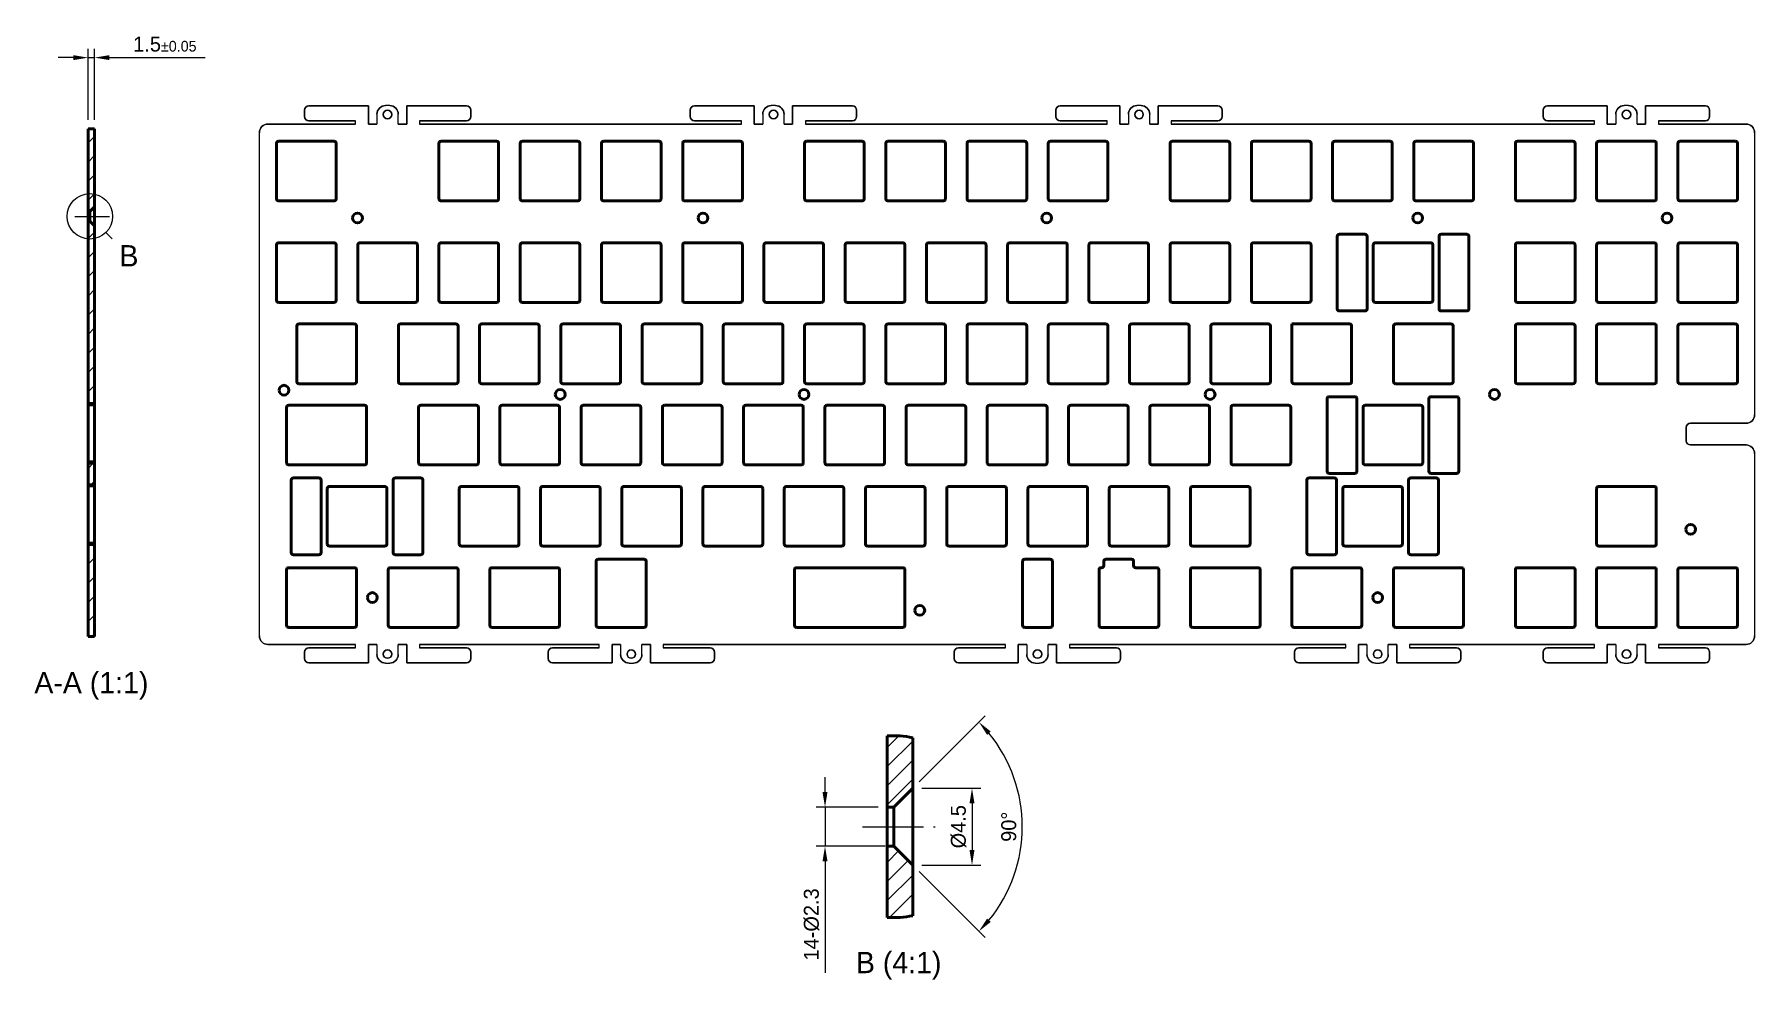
# Model space of a CAD drawing. Header units: centimetres. Extents: x -54 to 349, y -91 to 131.
import ezdxf

# ---------------------------------------------------------------- set-up
doc = ezdxf.new("R2010")
doc.units = ezdxf.units.CM
doc.header["$MEASUREMENT"] = 0
doc.linetypes.add('CENTER2', pattern=[28.575, 19.05, -3.175, 3.175, -3.175])
for name, color, linetype, lineweight in [('Detail Boundary', 7, 'Continuous', 25), ('FD_Dimensions', 7, 'Continuous', 25), ('Hatching', 7, 'Continuous', 25), ('Smart Centers', 7, 'CENTER2', 25), ('View Labels', 7, 'Continuous', 25), ('Visible', 7, 'Continuous', 50), ('Visible Narrow', 7, 'Continuous', 25)]:
    doc.layers.add(name, color=color, linetype=linetype, lineweight=lineweight)
doc.dimstyles.new('Dim-ISO-25', dxfattribs={"dimtxt": 3.5, "dimasz": 3.5, "dimexe": 2.1, "dimexo": 2.1, "dimgap": 1.4, "dimtad": 1, "dimdsep": 46, "dimtxsty": 'Standard', "dimcen": 0, "dimazin": 2, "dimtp": 0.1, "dimtm": 0.1, "dimtfac": 0.714286, "dimtmove": 0, "dimatfit": 3, "dimfxl": 1, "dimarcsym": 0})

msp = doc.modelspace()

# ---------------------------------------------------------------- texts
at = {"layer": 'Detail Boundary', "insert": (-32.047, 78.678), "char_height": 5, "attachment_point": 5}
msp.add_mtext('B', dxfattribs=at)
at = {"layer": 'View Labels', "char_height": 5, "attachment_point": 8}
for s, insert, width in [('A-A (1:1)', (-40.856, -25.428), 30.21487), ('B (4:1)', (148.45, -91.052), 22.69782)]:
    msp.add_mtext(s, dxfattribs=dict(at, insert=insert, width=width))

# ---------------------------------------------------------------- blocks, each defined once
blk = doc.blocks.new('*U1')
at = {"layer": 'Smart Centers', "color": 0, "ltscale": 0.75, "transparency": 16777216}
blk.add_line((-9.58, 0), (7.43, 0), dxfattribs=at)
blk = doc.blocks.new('*D5')
at = {"layer": 'Defpoints', "color": 0, "transparency": 16777216}
for p in [(151.75, -46.2), (147.35, -50.6), (147.35, -59.8), (151.75, -64.2), (176.25, -64.17)]:
    blk.add_point(p, dxfattribs=at)
at = {"layer": 'FD_Dimensions', "color": 0, "lineweight": -2, "transparency": 16777216}
for p, q in [((153.23, -44.71), (168.76, -29.18)), ((153.23, -65.68), (168.76, -81.21))]:
    blk.add_line(p, q, dxfattribs=at)
blk.add_arc((142.75, -55.2), 34.69, 320.784, 39.216, dxfattribs=at)
at = {"layer": 'FD_Dimensions', "color": 0, "transparency": 16777216}
for points in [[(169.19, -33.66), (170.05, -32.88), (167.27, -30.67)], [(170.05, -77.52), (169.19, -76.73), (167.27, -79.72)]]:
    blk.add_solid(points, dxfattribs=at)
at = {"layer": 'FD_Dimensions', "color": 0, "transparency": 16777216, "insert": (174.28, -55.2), "char_height": 3.5, "attachment_point": 5, "rotation": 90}
blk.add_mtext('90°', dxfattribs=at)
blk = doc.blocks.new('*D6')
at = {"layer": 'Defpoints', "color": 0, "transparency": 16777216}
for p in [(145.75, -50.6), (131.18, -59.8), (147.35, -59.8)]:
    blk.add_point(p, dxfattribs=at)
at = {"layer": 'FD_Dimensions', "color": 0, "lineweight": -2, "transparency": 16777216}
for p, q in [((131.18, -47.1), (131.18, -43.6)), ((143.65, -50.6), (129.08, -50.6)), ((131.18, -50.6), (131.18, -59.8)), ((145.25, -59.8), (129.08, -59.8)), ((131.18, -63.3), (131.18, -89.43))]:
    blk.add_line(p, q, dxfattribs=at)
at = {"layer": 'FD_Dimensions', "color": 0, "transparency": 16777216}
for points in [[(130.59, -47.1), (131.76, -47.1), (131.18, -50.6)], [(130.59, -63.3), (131.76, -63.3), (131.18, -59.8)]]:
    blk.add_solid(points, dxfattribs=at)
at = {"layer": 'FD_Dimensions', "color": 0, "transparency": 16777216, "insert": (128.03, -78.11), "char_height": 3.5, "attachment_point": 5, "rotation": 90}
blk.add_mtext('14-%%C2.3', dxfattribs=at)
blk = doc.blocks.new('*D7')
at = {"layer": 'Defpoints', "color": 0, "transparency": 16777216}
for p in [(151.75, -46.2), (151.75, -64.2), (165.65, -64.2)]:
    blk.add_point(p, dxfattribs=at)
at = {"layer": 'FD_Dimensions', "color": 0, "lineweight": -2, "transparency": 16777216}
for p, q in [((153.85, -46.2), (167.75, -46.2)), ((165.65, -49.7), (165.65, -60.7)), ((153.85, -64.2), (167.75, -64.2))]:
    blk.add_line(p, q, dxfattribs=at)
at = {"layer": 'FD_Dimensions', "color": 0, "transparency": 16777216}
for points in [[(165.06, -49.7), (166.23, -49.7), (165.65, -46.2)], [(165.06, -60.7), (166.23, -60.7), (165.65, -64.2)]]:
    blk.add_solid(points, dxfattribs=at)
at = {"layer": 'FD_Dimensions', "color": 0, "transparency": 16777216, "insert": (162.5, -55.2), "char_height": 3.5, "attachment_point": 5, "rotation": 90}
blk.add_mtext('%%C4.5', dxfattribs=at)
blk = doc.blocks.new('*U8')
at = {"layer": 'Smart Centers', "color": 0, "ltscale": 0.75, "transparency": 16777216}
blk.add_line((-4.05, 0), (4.05, 0), dxfattribs=at)
blk = doc.blocks.new('*D11')
at = {"layer": 'Defpoints', "color": 0, "transparency": 16777216}
for p in [(-40.11, 125.15), (-41.61, 108.43), (-40.11, 108.43)]:
    blk.add_point(p, dxfattribs=at)
at = {"layer": 'FD_Dimensions', "color": 0, "lineweight": -2, "transparency": 16777216}
for p, q in [((-45.11, 125.15), (-48.61, 125.15)), ((-41.61, 110.53), (-41.61, 127.25)), ((-41.61, 125.15), (-40.11, 125.15)), ((-40.11, 110.53), (-40.11, 127.25)), ((-36.61, 125.15), (-14.14, 125.15))]:
    blk.add_line(p, q, dxfattribs=at)
at = {"layer": 'FD_Dimensions', "color": 0, "transparency": 16777216}
for points in [[(-45.11, 125.73), (-45.11, 124.57), (-41.61, 125.15)], [(-36.61, 125.73), (-36.61, 124.57), (-40.11, 125.15)]]:
    blk.add_solid(points, dxfattribs=at)
at = {"layer": 'FD_Dimensions', "color": 0, "transparency": 16777216, "insert": (-23.62, 128.3), "char_height": 3.5, "attachment_point": 5}
blk.add_mtext('1.5{\\H2.5;±0.05}', dxfattribs=at)

# ---------------------------------------------------------------- dimensions: what is measured, and where the dimension line sits
at = {"layer": 'FD_Dimensions'}
dim = msp.add_aligned_dim(p1=(-41.606, 108.426), p2=(-40.106, 108.426), distance=16.723, dimstyle='Dim-ISO-25', override={"dimgap": 1.4, "dimlfac": 1, "dimclrd": 0, "dimclre": 0, "dimtol": 1, "dimlim": 0, "dimtp": 0.05, "dimtm": 0.05}, dxfattribs=at)
dim.commit()
dim.dimension.update_dxf_attribs({"geometry": '*D11', "text_midpoint": (-23.622, 128.299)})
dim = msp.add_angular_dim_2l(base=(176.251, -64.173), line1=((151.748, -64.196), (147.348, -59.796)), line2=((147.348, -50.596), (151.748, -46.196)), dimstyle='Dim-ISO-25', override={"dimlfac": 0.25}, dxfattribs=at)
dim.commit()
dim.dimension.update_dxf_attribs({"geometry": '*D5', "text_midpoint": (177.433, -55.196), "dimtype": 162})
dim = msp.add_linear_dim(base=(131.177, -59.796), p1=(145.748, -50.596), p2=(147.348, -59.796), angle=90, text='14-%%C<>', dimstyle='Dim-ISO-25', override={"dimlfac": 0.25, "dimclrd": 0, "dimclre": 0}, dxfattribs=at)
dim.commit()
dim.dimension.update_dxf_attribs({"geometry": '*D6', "text_midpoint": (128.027, -78.113)})
dim = msp.add_aligned_dim(p1=(151.748, -46.196), p2=(151.748, -64.196), distance=13.899, text='%%C<>', dimstyle='Dim-ISO-25', override={"dimlfac": 0.25, "dimclrd": 0, "dimclre": 0}, dxfattribs=at)
dim.commit()
dim.dimension.update_dxf_attribs({"geometry": '*D7', "text_midpoint": (162.497, -55.196)})

# ---------------------------------------------------------------- hatches: boundary and pattern name
at = {"layer": 'Hatching'}
h = msp.add_hatch(dxfattribs=at)
h.set_pattern_fill('ANSI31', color=256, style=0)
h.set_pattern_definition([(45, (-113.482, -123.8697), (-2.245064, 2.245064), [])])
h.paths.add_polyline_path([(-40.106, 108.426), (-41.606, 108.426), (-41.606, 89.076), (-41.206, 89.076), (-40.106, 90.176)], flags=0)
h.paths.add_polyline_path([(-41.606, 10.963), (-41.606, -10.587), (-40.106, -10.587), (-40.106, 10.963)], flags=0)
h.paths.add_polyline_path([(-40.106, 24.963), (-40.106, 30.013), (-41.606, 30.013), (-41.606, 24.963)], flags=0)
h.paths.add_polyline_path([(-40.106, 44.013), (-40.106, 85.676), (-41.206, 86.776), (-41.606, 86.776), (-41.606, 44.013)], flags=0)
h = msp.add_hatch(dxfattribs=at)
h.set_pattern_fill('ANSI31', color=256, style=0)
h.set_pattern_definition([(45, (-97.881, -118.6036), (-2.245064, 2.245064), [])])
edge = h.paths.add_edge_path(flags=0)
edge.add_ellipse((147.348, -55.196), major_axis=(1.6, -21.271), ratio=1, start_angle=163.7944, end_angle=180)
edge.add_line((145.748, -33.925), (145.748, -50.596))
edge.add_line((145.748, -50.596), (147.348, -50.596))
edge.add_line((147.348, -50.596), (151.748, -46.196))
edge.add_line((151.748, -46.196), (151.748, -34.324))
edge = h.paths.add_edge_path(flags=0)
edge.add_ellipse((147.348, -55.196), major_axis=(-4.4, 20.872), ratio=1, start_angle=163.7944, end_angle=180)
edge.add_line((151.748, -76.069), (151.748, -64.196))
edge.add_line((151.748, -64.196), (147.348, -59.796))
edge.add_line((147.348, -59.796), (145.748, -59.796))
edge.add_line((145.748, -59.796), (145.748, -76.467))

# ---------------------------------------------------------------- linework, layer by layer
at = {"extrusion": (-1.2583e-16, -1.45717e-15, -1)}
for p, q in [((10.1, 113.851, -12.93), (24.1, 113.851, -12.93)), ((24.1, 113.851, -12.93), (24.1, 109.551, -12.93)), ((29.1, 113.901, -12.93), (28.1, 113.901, -12.93)), ((33.1, 109.551, -12.93), (33.1, 113.851, -12.93)), ((33.1, 113.851, -12.93), (47.1, 113.851, -12.93)), ((100.588, 113.851, -12.93), (114.588, 113.851, -12.93)), ((114.588, 113.851, -12.93), (114.588, 109.551, -12.93)), ((119.588, 113.901, -12.93), (118.588, 113.901, -12.93)), ((123.588, 109.551, -12.93), (123.588, 113.851, -12.93)), ((123.588, 113.851, -12.93), (137.588, 113.851, -12.93)), ((186.313, 113.851, -12.93), (200.313, 113.851, -12.93)), ((200.313, 113.851, -12.93), (200.313, 109.551, -12.93)), ((205.313, 113.901, -12.93), (204.313, 113.901, -12.93)), ((209.313, 109.551, -12.93), (209.313, 113.851, -12.93)), ((209.313, 113.851, -12.93), (223.313, 113.851, -12.93)), ((300.613, 113.851, -12.93), (314.613, 113.851, -12.93)), ((314.613, 113.851, -12.93), (314.613, 109.551, -12.93)), ((319.613, 113.901, -12.93), (318.613, 113.901, -12.93)), ((323.613, 109.551, -12.93), (323.613, 113.851, -12.93)), ((323.613, 113.851, -12.93), (337.613, 113.851, -12.93)), ((21.1, 109.551, -12.93), (0.55, 109.551, -12.93)), ((9.1, 111.351, -12.93), (9.1, 112.851, -12.93)), ((21.1, 110.351, -12.93), (10.1, 110.351, -12.93)), ((21.1, 109.551, -12.93), (21.1, 110.351, -12.93)), ((26.1, 109.551, -12.93), (24.1, 109.551, -12.93)), ((26.1, 111.901, -12.93), (26.1, 109.551, -12.93)), ((31.1, 109.551, -12.93), (31.1, 111.901, -12.93)), ((33.1, 109.551, -12.93), (31.1, 109.551, -12.93)), ((47.1, 110.351, -12.93), (36.1, 110.351, -12.93)), ((36.1, 110.351, -12.93), (36.1, 109.551, -12.93)), ((111.588, 109.551, -12.93), (36.1, 109.551, -12.93)), ((48.1, 112.851, -12.93), (48.1, 111.351, -12.93)), ((99.588, 111.351, -12.93), (99.588, 112.851, -12.93)), ((111.588, 110.351, -12.93), (100.588, 110.351, -12.93)), ((111.588, 109.551, -12.93), (111.588, 110.351, -12.93)), ((116.588, 109.551, -12.93), (114.588, 109.551, -12.93)), ((116.588, 111.901, -12.93), (116.588, 109.551, -12.93)), ((121.588, 109.551, -12.93), (121.588, 111.901, -12.93)), ((123.588, 109.551, -12.93), (121.588, 109.551, -12.93)), ((137.588, 110.351, -12.93), (126.588, 110.351, -12.93)), ((126.588, 110.351, -12.93), (126.588, 109.551, -12.93)), ((197.313, 109.551, -12.93), (126.588, 109.551, -12.93)), ((138.588, 112.851, -12.93), (138.588, 111.351, -12.93)), ((185.313, 111.351, -12.93), (185.313, 112.851, -12.93)), ((197.313, 110.351, -12.93), (186.313, 110.351, -12.93)), ((197.313, 109.551, -12.93), (197.313, 110.351, -12.93)), ((202.313, 109.551, -12.93), (200.313, 109.551, -12.93)), ((202.313, 111.901, -12.93), (202.313, 109.551, -12.93)), ((207.313, 109.551, -12.93), (207.313, 111.901, -12.93)), ((209.313, 109.551, -12.93), (207.313, 109.551, -12.93)), ((223.313, 110.351, -12.93), (212.313, 110.351, -12.93)), ((212.313, 110.351, -12.93), (212.313, 109.551, -12.93)), ((311.613, 109.551, -12.93), (212.313, 109.551, -12.93)), ((224.313, 112.851, -12.93), (224.313, 111.351, -12.93)), ((299.613, 111.351, -12.93), (299.613, 112.851, -12.93)), ((311.613, 110.351, -12.93), (300.613, 110.351, -12.93)), ((311.613, 109.551, -12.93), (311.613, 110.351, -12.93)), ((316.613, 109.551, -12.93), (314.613, 109.551, -12.93)), ((316.613, 111.901, -12.93), (316.613, 109.551, -12.93)), ((321.613, 109.551, -12.93), (321.613, 111.901, -12.93)), ((323.613, 109.551, -12.93), (321.613, 109.551, -12.93)), ((337.613, 110.351, -12.93), (326.613, 110.351, -12.93)), ((326.613, 110.351, -12.93), (326.613, 109.551, -12.93)), ((347.163, 109.551, -12.93), (326.613, 109.551, -12.93)), ((338.613, 112.851, -12.93), (338.613, 111.351, -12.93)), ((-1.45, -10.462, -12.93), (-1.45, 107.551, -12.93)), ((345.163, 105.051, -12.93), (345.163, 92.051, -12.93)), ((349.163, 107.551, -12.93), (349.163, 41.411, -12.93)), ((333.149, 38.411, -12.93), (333.149, 35.311, -12.93)), ((347.163, 39.411, -12.93), (334.149, 39.411, -12.93)), ((334.149, 34.311, -12.93), (347.163, 34.311, -12.93)), ((349.163, 32.311, -12.93), (349.163, -10.462, -12.93)), ((4.931, -7.962, -12.93), (4.931, 5.038, -12.93)), ((0.55, -12.462, -12.93), (21.1, -12.462, -12.93)), ((9.1, -15.762, -12.93), (9.1, -14.262, -12.93)), ((10.1, -13.262, -12.93), (21.1, -13.262, -12.93)), ((21.1, -13.262, -12.93), (21.1, -12.462, -12.93)), ((24.1, -12.462, -12.93), (26.1, -12.462, -12.93)), ((24.1, -12.462, -12.93), (24.1, -16.762, -12.93)), ((26.1, -12.462, -12.93), (26.1, -14.812, -12.93)), ((31.1, -12.462, -12.93), (33.1, -12.462, -12.93)), ((31.1, -14.812, -12.93), (31.1, -12.462, -12.93)), ((33.1, -16.762, -12.93), (33.1, -12.462, -12.93)), ((36.1, -12.462, -12.93), (78.25, -12.462, -12.93)), ((36.1, -12.462, -12.93), (36.1, -13.262, -12.93)), ((36.1, -13.262, -12.93), (47.1, -13.262, -12.93)), ((48.1, -14.262, -12.93), (48.1, -15.762, -12.93)), ((66.25, -15.762, -12.93), (66.25, -14.262, -12.93)), ((67.25, -13.262, -12.93), (78.25, -13.262, -12.93)), ((78.25, -13.262, -12.93), (78.25, -12.462, -12.93)), ((81.25, -12.462, -12.93), (83.25, -12.462, -12.93)), ((81.25, -12.462, -12.93), (81.25, -16.762, -12.93)), ((83.25, -12.462, -12.93), (83.25, -14.812, -12.93)), ((88.25, -12.462, -12.93), (90.25, -12.462, -12.93)), ((88.25, -14.812, -12.93), (88.25, -12.462, -12.93)), ((90.25, -16.762, -12.93), (90.25, -12.462, -12.93)), ((173.494, -12.462, -12.93), (93.25, -12.462, -12.93)), ((93.25, -12.462, -12.93), (93.25, -13.262, -12.93)), ((93.25, -13.262, -12.93), (104.25, -13.262, -12.93)), ((105.25, -14.262, -12.93), (105.25, -15.762, -12.93)), ((161.494, -15.762, -12.93), (161.494, -14.262, -12.93)), ((162.494, -13.262, -12.93), (173.494, -13.262, -12.93)), ((173.494, -13.262, -12.93), (173.494, -12.462, -12.93)), ((176.494, -12.462, -12.93), (178.494, -12.462, -12.93)), ((176.494, -12.462, -12.93), (176.494, -16.762, -12.93)), ((178.494, -12.462, -12.93), (178.494, -14.812, -12.93)), ((183.494, -12.462, -12.93), (185.494, -12.462, -12.93)), ((183.494, -14.812, -12.93), (183.494, -12.462, -12.93)), ((185.494, -16.762, -12.93), (185.494, -12.462, -12.93)), ((188.494, -12.462, -12.93), (253.272, -12.462, -12.93)), ((188.494, -12.462, -12.93), (188.494, -13.262, -12.93)), ((188.494, -13.262, -12.93), (199.494, -13.262, -12.93)), ((200.494, -14.262, -12.93), (200.494, -15.762, -12.93)), ((241.272, -15.762, -12.93), (241.272, -14.262, -12.93)), ((242.272, -13.262, -12.93), (253.272, -13.262, -12.93)), ((253.272, -13.262, -12.93), (253.272, -12.462, -12.93)), ((256.272, -12.462, -12.93), (258.272, -12.462, -12.93)), ((256.272, -12.462, -12.93), (256.272, -16.762, -12.93)), ((258.272, -12.462, -12.93), (258.272, -14.812, -12.93)), ((263.272, -12.462, -12.93), (265.272, -12.462, -12.93)), ((263.272, -14.812, -12.93), (263.272, -12.462, -12.93)), ((265.272, -16.762, -12.93), (265.272, -12.462, -12.93)), ((268.272, -12.462, -12.93), (311.613, -12.462, -12.93)), ((268.272, -12.462, -12.93), (268.272, -13.262, -12.93)), ((268.272, -13.262, -12.93), (279.272, -13.262, -12.93)), ((280.272, -14.262, -12.93), (280.272, -15.762, -12.93)), ((299.613, -15.762, -12.93), (299.613, -14.262, -12.93)), ((300.613, -13.262, -12.93), (311.613, -13.262, -12.93)), ((311.613, -13.262, -12.93), (311.613, -12.462, -12.93)), ((314.613, -12.462, -12.93), (316.613, -12.462, -12.93)), ((314.613, -12.462, -12.93), (314.613, -16.762, -12.93)), ((316.613, -12.462, -12.93), (316.613, -14.812, -12.93)), ((321.613, -12.462, -12.93), (323.613, -12.462, -12.93)), ((321.613, -14.812, -12.93), (321.613, -12.462, -12.93)), ((323.613, -16.762, -12.93), (323.613, -12.462, -12.93)), ((326.613, -12.462, -12.93), (347.163, -12.462, -12.93)), ((326.613, -12.462, -12.93), (326.613, -13.262, -12.93)), ((326.613, -13.262, -12.93), (337.613, -13.262, -12.93)), ((338.613, -14.262, -12.93), (338.613, -15.762, -12.93)), ((24.1, -16.762, -12.93), (10.1, -16.762, -12.93)), ((28.1, -16.812, -12.93), (29.1, -16.812, -12.93)), ((47.1, -16.762, -12.93), (33.1, -16.762, -12.93)), ((81.25, -16.762, -12.93), (67.25, -16.762, -12.93)), ((85.25, -16.812, -12.93), (86.25, -16.812, -12.93)), ((104.25, -16.762, -12.93), (90.25, -16.762, -12.93)), ((176.494, -16.762, -12.93), (162.494, -16.762, -12.93)), ((180.494, -16.812, -12.93), (181.494, -16.812, -12.93)), ((199.494, -16.762, -12.93), (185.494, -16.762, -12.93)), ((256.272, -16.762, -12.93), (242.272, -16.762, -12.93)), ((260.272, -16.812, -12.93), (261.272, -16.812, -12.93)), ((279.272, -16.762, -12.93), (265.272, -16.762, -12.93)), ((314.613, -16.762, -12.93), (300.613, -16.762, -12.93)), ((318.613, -16.812, -12.93), (319.613, -16.812, -12.93)), ((337.613, -16.762, -12.93), (323.613, -16.762, -12.93))]:
    msp.add_line(p, q, dxfattribs=at)
for p, q in [((10.1, 113.851, -11.43), (10.1, 113.851, -12.93)), ((24.1, 113.851, -11.43), (10.1, 113.851, -11.43)), ((24.1, 109.551, -11.43), (24.1, 113.851, -11.43)), ((28.1, 113.901, -11.43), (28.1, 113.901, -12.93)), ((29.1, 113.901, -11.43), (28.1, 113.901, -11.43)), ((29.1, 113.901, -12.93), (29.1, 113.901, -11.43)), ((47.1, 113.851, -11.43), (33.1, 113.851, -11.43)), ((33.1, 113.851, -11.43), (33.1, 109.551, -11.43)), ((47.1, 113.851, -12.93), (47.1, 113.851, -11.43)), ((100.588, 113.851, -11.43), (100.588, 113.851, -12.93)), ((114.588, 113.851, -11.43), (100.588, 113.851, -11.43)), ((114.588, 109.551, -11.43), (114.588, 113.851, -11.43)), ((118.588, 113.901, -11.43), (118.588, 113.901, -12.93)), ((119.588, 113.901, -11.43), (118.588, 113.901, -11.43)), ((119.588, 113.901, -12.93), (119.588, 113.901, -11.43)), ((137.588, 113.851, -11.43), (123.588, 113.851, -11.43)), ((123.588, 113.851, -11.43), (123.588, 109.551, -11.43)), ((137.588, 113.851, -12.93), (137.588, 113.851, -11.43)), ((186.313, 113.851, -11.43), (186.313, 113.851, -12.93)), ((200.313, 113.851, -11.43), (186.313, 113.851, -11.43)), ((200.313, 109.551, -11.43), (200.313, 113.851, -11.43)), ((204.313, 113.901, -11.43), (204.313, 113.901, -12.93)), ((205.313, 113.901, -11.43), (204.313, 113.901, -11.43)), ((205.313, 113.901, -12.93), (205.313, 113.901, -11.43)), ((223.313, 113.851, -11.43), (209.313, 113.851, -11.43)), ((209.313, 113.851, -11.43), (209.313, 109.551, -11.43)), ((223.313, 113.851, -12.93), (223.313, 113.851, -11.43)), ((300.613, 113.851, -11.43), (300.613, 113.851, -12.93)), ((314.613, 113.851, -11.43), (300.613, 113.851, -11.43)), ((314.613, 109.551, -11.43), (314.613, 113.851, -11.43)), ((318.613, 113.901, -11.43), (318.613, 113.901, -12.93)), ((319.613, 113.901, -11.43), (318.613, 113.901, -11.43)), ((319.613, 113.901, -12.93), (319.613, 113.901, -11.43)), ((337.613, 113.851, -11.43), (323.613, 113.851, -11.43)), ((323.613, 113.851, -11.43), (323.613, 109.551, -11.43)), ((337.613, 113.851, -12.93), (337.613, 113.851, -11.43)), ((0.55, 109.551, -11.43), (0.55, 109.551, -12.93)), ((0.55, 109.551, -11.43), (21.1, 109.551, -11.43)), ((9.1, 112.851, -12.93), (9.1, 112.851, -11.43)), ((9.1, 112.851, -11.43), (9.1, 111.351, -11.43)), ((9.1, 111.351, -11.43), (9.1, 111.351, -12.93)), ((10.1, 110.351, -12.93), (10.1, 110.351, -11.43)), ((10.1, 110.351, -11.43), (21.1, 110.351, -11.43)), ((21.1, 109.551, -11.43), (21.1, 110.351, -11.43)), ((24.1, 109.551, -11.43), (26.1, 109.551, -11.43)), ((26.1, 111.901, -12.93), (26.1, 111.901, -11.43)), ((26.1, 111.901, -11.43), (26.1, 109.551, -11.43)), ((31.1, 111.901, -11.43), (31.1, 111.901, -12.93)), ((31.1, 109.551, -11.43), (31.1, 111.901, -11.43)), ((31.1, 109.551, -11.43), (33.1, 109.551, -11.43)), ((36.1, 110.351, -11.43), (36.1, 109.551, -11.43)), ((36.1, 110.351, -11.43), (47.1, 110.351, -11.43)), ((36.1, 109.551, -11.43), (111.588, 109.551, -11.43)), ((47.1, 110.351, -11.43), (47.1, 110.351, -12.93)), ((48.1, 112.851, -11.43), (48.1, 112.851, -12.93)), ((48.1, 111.351, -11.43), (48.1, 112.851, -11.43)), ((48.1, 111.351, -12.93), (48.1, 111.351, -11.43)), ((99.588, 112.851, -12.93), (99.588, 112.851, -11.43)), ((99.588, 112.851, -11.43), (99.588, 111.351, -11.43)), ((99.588, 111.351, -11.43), (99.588, 111.351, -12.93)), ((100.588, 110.351, -12.93), (100.588, 110.351, -11.43)), ((100.588, 110.351, -11.43), (111.588, 110.351, -11.43)), ((111.588, 109.551, -11.43), (111.588, 110.351, -11.43)), ((114.588, 109.551, -11.43), (116.588, 109.551, -11.43)), ((116.588, 111.901, -12.93), (116.588, 111.901, -11.43)), ((116.588, 111.901, -11.43), (116.588, 109.551, -11.43)), ((121.588, 111.901, -11.43), (121.588, 111.901, -12.93)), ((121.588, 109.551, -11.43), (121.588, 111.901, -11.43)), ((121.588, 109.551, -11.43), (123.588, 109.551, -11.43)), ((126.588, 110.351, -11.43), (126.588, 109.551, -11.43)), ((126.588, 110.351, -11.43), (137.588, 110.351, -11.43)), ((126.588, 109.551, -11.43), (197.313, 109.551, -11.43)), ((137.588, 110.351, -11.43), (137.588, 110.351, -12.93)), ((138.588, 112.851, -11.43), (138.588, 112.851, -12.93)), ((138.588, 111.351, -11.43), (138.588, 112.851, -11.43)), ((138.588, 111.351, -12.93), (138.588, 111.351, -11.43)), ((185.313, 112.851, -12.93), (185.313, 112.851, -11.43)), ((185.313, 112.851, -11.43), (185.313, 111.351, -11.43)), ((185.313, 111.351, -11.43), (185.313, 111.351, -12.93)), ((186.313, 110.351, -12.93), (186.313, 110.351, -11.43)), ((186.313, 110.351, -11.43), (197.313, 110.351, -11.43)), ((197.313, 109.551, -11.43), (197.313, 110.351, -11.43)), ((200.313, 109.551, -11.43), (202.313, 109.551, -11.43)), ((202.313, 111.901, -12.93), (202.313, 111.901, -11.43)), ((202.313, 111.901, -11.43), (202.313, 109.551, -11.43)), ((207.313, 111.901, -11.43), (207.313, 111.901, -12.93)), ((207.313, 109.551, -11.43), (207.313, 111.901, -11.43)), ((207.313, 109.551, -11.43), (209.313, 109.551, -11.43)), ((212.313, 110.351, -11.43), (212.313, 109.551, -11.43)), ((212.313, 110.351, -11.43), (223.313, 110.351, -11.43)), ((212.313, 109.551, -11.43), (311.613, 109.551, -11.43)), ((223.313, 110.351, -11.43), (223.313, 110.351, -12.93)), ((224.313, 112.851, -11.43), (224.313, 112.851, -12.93)), ((224.313, 111.351, -11.43), (224.313, 112.851, -11.43)), ((224.313, 111.351, -12.93), (224.313, 111.351, -11.43)), ((299.613, 112.851, -12.93), (299.613, 112.851, -11.43)), ((299.613, 112.851, -11.43), (299.613, 111.351, -11.43)), ((299.613, 111.351, -11.43), (299.613, 111.351, -12.93)), ((300.613, 110.351, -12.93), (300.613, 110.351, -11.43)), ((300.613, 110.351, -11.43), (311.613, 110.351, -11.43)), ((311.613, 109.551, -11.43), (311.613, 110.351, -11.43)), ((314.613, 109.551, -11.43), (316.613, 109.551, -11.43)), ((316.613, 111.901, -12.93), (316.613, 111.901, -11.43)), ((316.613, 111.901, -11.43), (316.613, 109.551, -11.43)), ((321.613, 111.901, -11.43), (321.613, 111.901, -12.93)), ((321.613, 109.551, -11.43), (321.613, 111.901, -11.43)), ((321.613, 109.551, -11.43), (323.613, 109.551, -11.43)), ((326.613, 110.351, -11.43), (326.613, 109.551, -11.43)), ((326.613, 110.351, -11.43), (337.613, 110.351, -11.43)), ((326.613, 109.551, -11.43), (347.163, 109.551, -11.43)), ((337.613, 110.351, -11.43), (337.613, 110.351, -12.93)), ((338.613, 112.851, -11.43), (338.613, 112.851, -12.93)), ((338.613, 111.351, -11.43), (338.613, 112.851, -11.43)), ((338.613, 111.351, -12.93), (338.613, 111.351, -11.43)), ((347.163, 109.551, -12.93), (347.163, 109.551, -11.43)), ((-1.45, 107.551, -12.93), (-1.45, 107.551, -11.43)), ((-1.45, -10.462, -11.43), (-1.45, 107.551, -11.43)), ((344.663, 105.551, -11.43), (344.663, 105.551, -12.93)), ((345.163, 105.051, -12.93), (345.163, 105.051, -11.43)), ((345.163, 92.051, -11.43), (345.163, 105.051, -11.43)), ((349.163, 107.551, -11.43), (349.163, 107.551, -12.93)), ((349.163, 107.551, -11.43), (349.163, 41.411, -11.43)), ((344.663, 91.551, -11.43), (344.663, 91.551, -12.93)), ((345.163, 92.051, -12.93), (345.163, 92.051, -11.43)), ((349.163, 41.411, -12.93), (349.163, 41.411, -11.43)), ((333.149, 38.411, -11.43), (333.149, 38.411, -12.93)), ((333.149, 35.311, -11.43), (333.149, 38.411, -11.43)), ((334.149, 39.411, -12.93), (334.149, 39.411, -11.43)), ((334.149, 39.411, -11.43), (347.163, 39.411, -11.43)), ((347.163, 39.411, -11.43), (347.163, 39.411, -12.93)), ((333.149, 35.311, -12.93), (333.149, 35.311, -11.43)), ((334.149, 34.311, -11.43), (334.149, 34.311, -12.93)), ((347.163, 34.311, -11.43), (334.149, 34.311, -11.43)), ((347.163, 34.311, -12.93), (347.163, 34.311, -11.43)), ((349.163, 32.311, -11.43), (349.163, 32.311, -12.93)), ((349.163, 32.311, -11.43), (349.163, -10.462, -11.43)), ((4.931, 5.038, -11.43), (4.931, 5.038, -12.93)), ((4.931, 5.038, -11.43), (4.931, -7.962, -11.43)), ((4.931, 5.038, -11.43), (4.931, -7.962, -11.43)), ((4.931, 5.038, -11.43), (4.931, -7.962, -11.43)), ((5.431, 5.538, -11.43), (5.431, 5.538, -12.93)), ((4.931, -7.962, -11.43), (4.931, -1.462, -11.43)), ((4.931, -7.962, -11.43), (4.931, -1.462, -11.43)), ((4.931, -7.962, -11.43), (4.931, -7.962, -12.93)), ((-1.45, -10.462, -11.43), (-1.45, -10.462, -12.93)), ((5.431, -8.462, -11.43), (5.431, -8.462, -12.93)), ((349.163, -10.462, -12.93), (349.163, -10.462, -11.43)), ((0.55, -12.462, -12.93), (0.55, -12.462, -11.43)), ((21.1, -12.462, -11.43), (0.55, -12.462, -11.43)), ((9.1, -14.262, -12.93), (9.1, -14.262, -11.43)), ((9.1, -14.262, -11.43), (9.1, -15.762, -11.43)), ((9.1, -15.762, -11.43), (9.1, -15.762, -12.93)), ((10.1, -13.262, -11.43), (10.1, -13.262, -12.93)), ((21.1, -13.262, -11.43), (10.1, -13.262, -11.43)), ((21.1, -13.262, -11.43), (21.1, -12.462, -11.43)), ((24.1, -16.762, -11.43), (24.1, -12.462, -11.43)), ((26.1, -12.462, -11.43), (24.1, -12.462, -11.43)), ((26.1, -12.462, -11.43), (26.1, -14.812, -11.43)), ((26.1, -14.812, -11.43), (26.1, -14.812, -12.93)), ((31.1, -14.812, -11.43), (31.1, -12.462, -11.43)), ((33.1, -12.462, -11.43), (31.1, -12.462, -11.43)), ((31.1, -14.812, -12.93), (31.1, -14.812, -11.43)), ((33.1, -12.462, -11.43), (33.1, -16.762, -11.43)), ((36.1, -12.462, -11.43), (36.1, -13.262, -11.43)), ((78.25, -12.462, -11.43), (36.1, -12.462, -11.43)), ((47.1, -13.262, -11.43), (36.1, -13.262, -11.43)), ((47.1, -13.262, -12.93), (47.1, -13.262, -11.43)), ((48.1, -14.262, -11.43), (48.1, -14.262, -12.93)), ((48.1, -15.762, -11.43), (48.1, -14.262, -11.43)), ((48.1, -15.762, -12.93), (48.1, -15.762, -11.43)), ((66.25, -14.262, -12.93), (66.25, -14.262, -11.43)), ((66.25, -14.262, -11.43), (66.25, -15.762, -11.43)), ((66.25, -15.762, -11.43), (66.25, -15.762, -12.93)), ((67.25, -13.262, -11.43), (67.25, -13.262, -12.93)), ((78.25, -13.262, -11.43), (67.25, -13.262, -11.43)), ((78.25, -13.262, -11.43), (78.25, -12.462, -11.43)), ((81.25, -16.762, -11.43), (81.25, -12.462, -11.43)), ((83.25, -12.462, -11.43), (81.25, -12.462, -11.43)), ((83.25, -12.462, -11.43), (83.25, -14.812, -11.43)), ((83.25, -14.812, -11.43), (83.25, -14.812, -12.93)), ((88.25, -14.812, -11.43), (88.25, -12.462, -11.43)), ((90.25, -12.462, -11.43), (88.25, -12.462, -11.43)), ((88.25, -14.812, -12.93), (88.25, -14.812, -11.43)), ((90.25, -12.462, -11.43), (90.25, -16.762, -11.43)), ((93.25, -12.462, -11.43), (93.25, -13.262, -11.43)), ((93.25, -12.462, -11.43), (173.494, -12.462, -11.43)), ((104.25, -13.262, -11.43), (93.25, -13.262, -11.43)), ((104.25, -13.262, -12.93), (104.25, -13.262, -11.43)), ((105.25, -14.262, -11.43), (105.25, -14.262, -12.93)), ((105.25, -15.762, -11.43), (105.25, -14.262, -11.43)), ((105.25, -15.762, -12.93), (105.25, -15.762, -11.43)), ((161.494, -14.262, -12.93), (161.494, -14.262, -11.43)), ((161.494, -14.262, -11.43), (161.494, -15.762, -11.43)), ((161.494, -15.762, -11.43), (161.494, -15.762, -12.93)), ((162.494, -13.262, -11.43), (162.494, -13.262, -12.93)), ((173.494, -13.262, -11.43), (162.494, -13.262, -11.43)), ((173.494, -13.262, -11.43), (173.494, -12.462, -11.43)), ((176.494, -16.762, -11.43), (176.494, -12.462, -11.43)), ((178.494, -12.462, -11.43), (176.494, -12.462, -11.43)), ((178.494, -12.462, -11.43), (178.494, -14.812, -11.43)), ((178.494, -14.812, -11.43), (178.494, -14.812, -12.93)), ((183.494, -14.812, -11.43), (183.494, -12.462, -11.43)), ((185.494, -12.462, -11.43), (183.494, -12.462, -11.43)), ((183.494, -14.812, -12.93), (183.494, -14.812, -11.43)), ((185.494, -12.462, -11.43), (185.494, -16.762, -11.43)), ((188.494, -12.462, -11.43), (188.494, -13.262, -11.43)), ((253.272, -12.462, -11.43), (188.494, -12.462, -11.43)), ((199.494, -13.262, -11.43), (188.494, -13.262, -11.43)), ((199.494, -13.262, -12.93), (199.494, -13.262, -11.43)), ((200.494, -14.262, -11.43), (200.494, -14.262, -12.93)), ((200.494, -15.762, -11.43), (200.494, -14.262, -11.43)), ((200.494, -15.762, -12.93), (200.494, -15.762, -11.43)), ((241.272, -14.262, -12.93), (241.272, -14.262, -11.43)), ((241.272, -14.262, -11.43), (241.272, -15.762, -11.43)), ((241.272, -15.762, -11.43), (241.272, -15.762, -12.93)), ((242.272, -13.262, -11.43), (242.272, -13.262, -12.93)), ((253.272, -13.262, -11.43), (242.272, -13.262, -11.43)), ((253.272, -13.262, -11.43), (253.272, -12.462, -11.43)), ((256.272, -16.762, -11.43), (256.272, -12.462, -11.43)), ((258.272, -12.462, -11.43), (256.272, -12.462, -11.43)), ((258.272, -12.462, -11.43), (258.272, -14.812, -11.43)), ((258.272, -14.812, -11.43), (258.272, -14.812, -12.93)), ((263.272, -14.812, -11.43), (263.272, -12.462, -11.43)), ((265.272, -12.462, -11.43), (263.272, -12.462, -11.43)), ((263.272, -14.812, -12.93), (263.272, -14.812, -11.43)), ((265.272, -12.462, -11.43), (265.272, -16.762, -11.43)), ((268.272, -12.462, -11.43), (268.272, -13.262, -11.43)), ((311.613, -12.462, -11.43), (268.272, -12.462, -11.43)), ((279.272, -13.262, -11.43), (268.272, -13.262, -11.43)), ((279.272, -13.262, -12.93), (279.272, -13.262, -11.43)), ((280.272, -14.262, -11.43), (280.272, -14.262, -12.93)), ((280.272, -15.762, -11.43), (280.272, -14.262, -11.43)), ((280.272, -15.762, -12.93), (280.272, -15.762, -11.43)), ((299.613, -14.262, -12.93), (299.613, -14.262, -11.43)), ((299.613, -14.262, -11.43), (299.613, -15.762, -11.43)), ((299.613, -15.762, -11.43), (299.613, -15.762, -12.93)), ((300.613, -13.262, -11.43), (300.613, -13.262, -12.93)), ((311.613, -13.262, -11.43), (300.613, -13.262, -11.43)), ((311.613, -13.262, -11.43), (311.613, -12.462, -11.43)), ((314.613, -16.762, -11.43), (314.613, -12.462, -11.43)), ((316.613, -12.462, -11.43), (314.613, -12.462, -11.43)), ((316.613, -12.462, -11.43), (316.613, -14.812, -11.43)), ((316.613, -14.812, -11.43), (316.613, -14.812, -12.93)), ((321.613, -14.812, -11.43), (321.613, -12.462, -11.43)), ((323.613, -12.462, -11.43), (321.613, -12.462, -11.43)), ((321.613, -14.812, -12.93), (321.613, -14.812, -11.43)), ((323.613, -12.462, -11.43), (323.613, -16.762, -11.43)), ((326.613, -12.462, -11.43), (326.613, -13.262, -11.43)), ((347.163, -12.462, -11.43), (326.613, -12.462, -11.43)), ((337.613, -13.262, -11.43), (326.613, -13.262, -11.43)), ((337.613, -13.262, -12.93), (337.613, -13.262, -11.43)), ((338.613, -14.262, -11.43), (338.613, -14.262, -12.93)), ((338.613, -15.762, -11.43), (338.613, -14.262, -11.43)), ((338.613, -15.762, -12.93), (338.613, -15.762, -11.43)), ((347.163, -12.462, -11.43), (347.163, -12.462, -12.93)), ((10.1, -16.762, -12.93), (10.1, -16.762, -11.43)), ((10.1, -16.762, -11.43), (24.1, -16.762, -11.43)), ((28.1, -16.812, -12.93), (28.1, -16.812, -11.43)), ((28.1, -16.812, -11.43), (29.1, -16.812, -11.43)), ((29.1, -16.812, -11.43), (29.1, -16.812, -12.93)), ((33.1, -16.762, -11.43), (47.1, -16.762, -11.43)), ((47.1, -16.762, -11.43), (47.1, -16.762, -12.93)), ((67.25, -16.762, -12.93), (67.25, -16.762, -11.43)), ((67.25, -16.762, -11.43), (81.25, -16.762, -11.43)), ((85.25, -16.812, -12.93), (85.25, -16.812, -11.43)), ((85.25, -16.812, -11.43), (86.25, -16.812, -11.43)), ((86.25, -16.812, -11.43), (86.25, -16.812, -12.93)), ((90.25, -16.762, -11.43), (104.25, -16.762, -11.43)), ((104.25, -16.762, -11.43), (104.25, -16.762, -12.93)), ((162.494, -16.762, -12.93), (162.494, -16.762, -11.43)), ((162.494, -16.762, -11.43), (176.494, -16.762, -11.43)), ((180.494, -16.812, -12.93), (180.494, -16.812, -11.43)), ((180.494, -16.812, -11.43), (181.494, -16.812, -11.43)), ((181.494, -16.812, -11.43), (181.494, -16.812, -12.93)), ((185.494, -16.762, -11.43), (199.494, -16.762, -11.43)), ((199.494, -16.762, -11.43), (199.494, -16.762, -12.93)), ((242.272, -16.762, -12.93), (242.272, -16.762, -11.43)), ((242.272, -16.762, -11.43), (256.272, -16.762, -11.43)), ((260.272, -16.812, -12.93), (260.272, -16.812, -11.43)), ((260.272, -16.812, -11.43), (261.272, -16.812, -11.43)), ((261.272, -16.812, -11.43), (261.272, -16.812, -12.93)), ((265.272, -16.762, -11.43), (279.272, -16.762, -11.43)), ((279.272, -16.762, -11.43), (279.272, -16.762, -12.93)), ((300.613, -16.762, -12.93), (300.613, -16.762, -11.43)), ((300.613, -16.762, -11.43), (314.613, -16.762, -11.43)), ((318.613, -16.812, -12.93), (318.613, -16.812, -11.43)), ((318.613, -16.812, -11.43), (319.613, -16.812, -11.43)), ((319.613, -16.812, -11.43), (319.613, -16.812, -12.93)), ((323.613, -16.762, -11.43), (337.613, -16.762, -11.43)), ((337.613, -16.762, -11.43), (337.613, -16.762, -12.93))]:
    msp.add_line(p, q)
at = {"extrusion": (2.04752e-15, 1, -1.45717e-15)}
for p, q in [((10.1, 113.851, -12.93), (24.1, 113.851, -12.93)), ((10.1, 113.851, -11.43), (10.1, 113.851, -12.93)), ((24.1, 113.851, -11.43), (10.1, 113.851, -11.43)), ((24.1, 113.851, -11.43), (24.1, 113.851, -12.93)), ((100.588, 113.851, -12.93), (114.588, 113.851, -12.93)), ((100.588, 113.851, -11.43), (100.588, 113.851, -12.93)), ((114.588, 113.851, -11.43), (100.588, 113.851, -11.43)), ((114.588, 113.851, -11.43), (114.588, 113.851, -12.93)), ((186.313, 113.851, -12.93), (200.313, 113.851, -12.93)), ((186.313, 113.851, -11.43), (186.313, 113.851, -12.93)), ((200.313, 113.851, -11.43), (186.313, 113.851, -11.43)), ((200.313, 113.851, -11.43), (200.313, 113.851, -12.93)), ((300.613, 113.851, -12.93), (314.613, 113.851, -12.93)), ((300.613, 113.851, -11.43), (300.613, 113.851, -12.93)), ((314.613, 113.851, -11.43), (300.613, 113.851, -11.43)), ((314.613, 113.851, -11.43), (314.613, 113.851, -12.93))]:
    msp.add_line(p, q, dxfattribs=at)
at = {"extrusion": (1, 1.17315e-16, 1.56612e-14)}
for p, q in [((24.1, 113.851, -12.93), (24.1, 109.551, -12.93)), ((24.1, 113.851, -11.43), (24.1, 113.851, -12.93)), ((24.1, 109.551, -11.43), (24.1, 113.851, -11.43)), ((114.588, 113.851, -12.93), (114.588, 109.551, -12.93)), ((114.588, 113.851, -11.43), (114.588, 113.851, -12.93)), ((114.588, 109.551, -11.43), (114.588, 113.851, -11.43)), ((200.313, 113.851, -12.93), (200.313, 109.551, -12.93)), ((200.313, 113.851, -11.43), (200.313, 113.851, -12.93)), ((200.313, 109.551, -11.43), (200.313, 113.851, -11.43)), ((314.613, 113.851, -12.93), (314.613, 109.551, -12.93)), ((314.613, 113.851, -11.43), (314.613, 113.851, -12.93)), ((314.613, 109.551, -11.43), (314.613, 113.851, -11.43)), ((24.1, 109.551, -12.93), (24.1, 109.551, -11.43)), ((48.1, 112.851, -12.93), (48.1, 111.351, -12.93)), ((48.1, 112.851, -11.43), (48.1, 112.851, -12.93)), ((48.1, 111.351, -11.43), (48.1, 112.851, -11.43)), ((48.1, 111.351, -12.93), (48.1, 111.351, -11.43)), ((114.588, 109.551, -12.93), (114.588, 109.551, -11.43)), ((138.588, 112.851, -12.93), (138.588, 111.351, -12.93)), ((138.588, 112.851, -11.43), (138.588, 112.851, -12.93)), ((138.588, 111.351, -11.43), (138.588, 112.851, -11.43)), ((138.588, 111.351, -12.93), (138.588, 111.351, -11.43)), ((200.313, 109.551, -12.93), (200.313, 109.551, -11.43)), ((224.313, 112.851, -12.93), (224.313, 111.351, -12.93)), ((224.313, 112.851, -11.43), (224.313, 112.851, -12.93)), ((224.313, 111.351, -11.43), (224.313, 112.851, -11.43)), ((224.313, 111.351, -12.93), (224.313, 111.351, -11.43)), ((314.613, 109.551, -12.93), (314.613, 109.551, -11.43)), ((338.613, 112.851, -12.93), (338.613, 111.351, -12.93)), ((338.613, 112.851, -11.43), (338.613, 112.851, -12.93)), ((338.613, 111.351, -11.43), (338.613, 112.851, -11.43)), ((338.613, 111.351, -12.93), (338.613, 111.351, -11.43))]:
    msp.add_line(p, q, dxfattribs=at)
at = {"extrusion": (5.1497e-18, 1, -3.56659e-15)}
for p, q in [((28.1, 113.901, -11.43), (28.1, 113.901, -12.93)), ((29.1, 113.901, -11.43), (28.1, 113.901, -11.43)), ((29.1, 113.901, -12.93), (28.1, 113.901, -12.93)), ((29.1, 113.901, -12.93), (29.1, 113.901, -11.43)), ((118.588, 113.901, -11.43), (118.588, 113.901, -12.93)), ((119.588, 113.901, -11.43), (118.588, 113.901, -11.43)), ((119.588, 113.901, -12.93), (118.588, 113.901, -12.93)), ((119.588, 113.901, -12.93), (119.588, 113.901, -11.43))]:
    msp.add_line(p, q, dxfattribs=at)
at = {"extrusion": (-1.17315e-16, 1, -1.45717e-15)}
for p, q in [((33.1, 113.851, -12.93), (47.1, 113.851, -12.93)), ((33.1, 113.851, -11.43), (33.1, 113.851, -12.93)), ((47.1, 113.851, -11.43), (33.1, 113.851, -11.43)), ((47.1, 113.851, -12.93), (47.1, 113.851, -11.43)), ((123.588, 113.851, -12.93), (137.588, 113.851, -12.93)), ((123.588, 113.851, -11.43), (123.588, 113.851, -12.93)), ((137.588, 113.851, -11.43), (123.588, 113.851, -11.43)), ((137.588, 113.851, -12.93), (137.588, 113.851, -11.43)), ((209.313, 113.851, -12.93), (223.313, 113.851, -12.93)), ((209.313, 113.851, -11.43), (209.313, 113.851, -12.93)), ((223.313, 113.851, -11.43), (209.313, 113.851, -11.43)), ((223.313, 113.851, -12.93), (223.313, 113.851, -11.43)), ((323.613, 113.851, -12.93), (337.613, 113.851, -12.93)), ((323.613, 113.851, -11.43), (323.613, 113.851, -12.93)), ((337.613, 113.851, -11.43), (323.613, 113.851, -11.43)), ((337.613, 113.851, -12.93), (337.613, 113.851, -11.43))]:
    msp.add_line(p, q, dxfattribs=at)
at = {"extrusion": (-1, -1.17315e-16, -1.56612e-14)}
for p, q in [((33.1, 109.551, -12.93), (33.1, 113.851, -12.93)), ((33.1, 113.851, -11.43), (33.1, 109.551, -11.43)), ((33.1, 113.851, -11.43), (33.1, 113.851, -12.93)), ((123.588, 109.551, -12.93), (123.588, 113.851, -12.93)), ((123.588, 113.851, -11.43), (123.588, 109.551, -11.43)), ((123.588, 113.851, -11.43), (123.588, 113.851, -12.93)), ((209.313, 109.551, -12.93), (209.313, 113.851, -12.93)), ((209.313, 113.851, -11.43), (209.313, 109.551, -11.43)), ((209.313, 113.851, -11.43), (209.313, 113.851, -12.93)), ((323.613, 109.551, -12.93), (323.613, 113.851, -12.93)), ((323.613, 113.851, -11.43), (323.613, 109.551, -11.43)), ((323.613, 113.851, -11.43), (323.613, 113.851, -12.93)), ((9.1, 111.351, -12.93), (9.1, 112.851, -12.93)), ((9.1, 112.851, -11.43), (9.1, 111.351, -11.43)), ((9.1, 112.851, -12.93), (9.1, 112.851, -11.43)), ((9.1, 111.351, -11.43), (9.1, 111.351, -12.93)), ((33.1, 109.551, -11.43), (33.1, 109.551, -12.93)), ((99.588, 111.351, -12.93), (99.588, 112.851, -12.93)), ((99.588, 112.851, -11.43), (99.588, 111.351, -11.43)), ((99.588, 112.851, -12.93), (99.588, 112.851, -11.43)), ((99.588, 111.351, -11.43), (99.588, 111.351, -12.93)), ((123.588, 109.551, -11.43), (123.588, 109.551, -12.93)), ((185.313, 111.351, -12.93), (185.313, 112.851, -12.93)), ((185.313, 112.851, -11.43), (185.313, 111.351, -11.43)), ((185.313, 112.851, -12.93), (185.313, 112.851, -11.43)), ((185.313, 111.351, -11.43), (185.313, 111.351, -12.93)), ((209.313, 109.551, -11.43), (209.313, 109.551, -12.93)), ((299.613, 111.351, -12.93), (299.613, 112.851, -12.93)), ((299.613, 112.851, -11.43), (299.613, 111.351, -11.43)), ((299.613, 112.851, -12.93), (299.613, 112.851, -11.43)), ((299.613, 111.351, -11.43), (299.613, 111.351, -12.93)), ((323.613, 109.551, -11.43), (323.613, 109.551, -12.93))]:
    msp.add_line(p, q, dxfattribs=at)
at = {"extrusion": (5.1497e-18, 1, -2.45637e-15)}
for p, q in [((204.313, 113.901, -11.43), (204.313, 113.901, -12.93)), ((205.313, 113.901, -11.43), (204.313, 113.901, -11.43)), ((205.313, 113.901, -12.93), (204.313, 113.901, -12.93)), ((205.313, 113.901, -12.93), (205.313, 113.901, -11.43)), ((318.613, 113.901, -11.43), (318.613, 113.901, -12.93)), ((319.613, 113.901, -11.43), (318.613, 113.901, -11.43)), ((319.613, 113.901, -12.93), (318.613, 113.901, -12.93)), ((319.613, 113.901, -12.93), (319.613, 113.901, -11.43))]:
    msp.add_line(p, q, dxfattribs=at)
at = {"extrusion": (5.1497e-18, 1, -1.45717e-15)}
for p, q in [((21.1, 109.551, -12.93), (0.55, 109.551, -12.93)), ((0.55, 109.551, -11.43), (0.55, 109.551, -12.93)), ((0.55, 109.551, -11.43), (21.1, 109.551, -11.43)), ((21.1, 109.551, -11.43), (21.1, 109.551, -12.93)), ((26.1, 109.551, -12.93), (24.1, 109.551, -12.93)), ((24.1, 109.551, -12.93), (24.1, 109.551, -11.43)), ((24.1, 109.551, -11.43), (26.1, 109.551, -11.43)), ((26.1, 109.551, -11.43), (26.1, 109.551, -12.93)), ((31.1, 109.551, -12.93), (31.1, 109.551, -11.43)), ((31.1, 109.551, -11.43), (33.1, 109.551, -11.43)), ((33.1, 109.551, -12.93), (31.1, 109.551, -12.93)), ((33.1, 109.551, -11.43), (33.1, 109.551, -12.93)), ((111.588, 109.551, -12.93), (36.1, 109.551, -12.93)), ((36.1, 109.551, -12.93), (36.1, 109.551, -11.43)), ((36.1, 109.551, -11.43), (111.588, 109.551, -11.43)), ((111.588, 109.551, -11.43), (111.588, 109.551, -12.93)), ((114.588, 109.551, -12.93), (114.588, 109.551, -11.43)), ((114.588, 109.551, -11.43), (116.588, 109.551, -11.43)), ((116.588, 109.551, -12.93), (114.588, 109.551, -12.93)), ((116.588, 109.551, -11.43), (116.588, 109.551, -12.93)), ((123.588, 109.551, -12.93), (121.588, 109.551, -12.93)), ((121.588, 109.551, -12.93), (121.588, 109.551, -11.43)), ((121.588, 109.551, -11.43), (123.588, 109.551, -11.43)), ((123.588, 109.551, -11.43), (123.588, 109.551, -12.93)), ((126.588, 109.551, -12.93), (126.588, 109.551, -11.43)), ((126.588, 109.551, -11.43), (197.313, 109.551, -11.43)), ((197.313, 109.551, -12.93), (126.588, 109.551, -12.93)), ((197.313, 109.551, -11.43), (197.313, 109.551, -12.93)), ((202.313, 109.551, -12.93), (200.313, 109.551, -12.93)), ((200.313, 109.551, -12.93), (200.313, 109.551, -11.43)), ((200.313, 109.551, -11.43), (202.313, 109.551, -11.43)), ((202.313, 109.551, -11.43), (202.313, 109.551, -12.93)), ((207.313, 109.551, -12.93), (207.313, 109.551, -11.43)), ((207.313, 109.551, -11.43), (209.313, 109.551, -11.43)), ((209.313, 109.551, -12.93), (207.313, 109.551, -12.93)), ((209.313, 109.551, -11.43), (209.313, 109.551, -12.93)), ((311.613, 109.551, -12.93), (212.313, 109.551, -12.93)), ((212.313, 109.551, -12.93), (212.313, 109.551, -11.43)), ((212.313, 109.551, -11.43), (311.613, 109.551, -11.43)), ((311.613, 109.551, -11.43), (311.613, 109.551, -12.93)), ((314.613, 109.551, -12.93), (314.613, 109.551, -11.43)), ((314.613, 109.551, -11.43), (316.613, 109.551, -11.43)), ((316.613, 109.551, -12.93), (314.613, 109.551, -12.93)), ((316.613, 109.551, -11.43), (316.613, 109.551, -12.93)), ((323.613, 109.551, -12.93), (321.613, 109.551, -12.93)), ((321.613, 109.551, -12.93), (321.613, 109.551, -11.43)), ((321.613, 109.551, -11.43), (323.613, 109.551, -11.43)), ((323.613, 109.551, -11.43), (323.613, 109.551, -12.93)), ((326.613, 109.551, -12.93), (326.613, 109.551, -11.43)), ((326.613, 109.551, -11.43), (347.163, 109.551, -11.43)), ((347.163, 109.551, -12.93), (326.613, 109.551, -12.93)), ((347.163, 109.551, -12.93), (347.163, 109.551, -11.43)), ((344.663, 91.551, -11.43), (344.663, 91.551, -12.93)), ((5.431, -8.462, -11.43), (5.431, -8.462, -12.93))]:
    msp.add_line(p, q, dxfattribs=at)
at = {"extrusion": (1.17315e-16, -1, 1.45717e-15)}
for p, q in [((21.1, 110.351, -12.93), (10.1, 110.351, -12.93)), ((10.1, 110.351, -11.43), (21.1, 110.351, -11.43)), ((10.1, 110.351, -12.93), (10.1, 110.351, -11.43)), ((21.1, 110.351, -11.43), (21.1, 110.351, -12.93)), ((47.1, 110.351, -12.93), (36.1, 110.351, -12.93)), ((36.1, 110.351, -11.43), (47.1, 110.351, -11.43)), ((36.1, 110.351, -11.43), (36.1, 110.351, -12.93)), ((47.1, 110.351, -11.43), (47.1, 110.351, -12.93)), ((111.588, 110.351, -12.93), (100.588, 110.351, -12.93)), ((100.588, 110.351, -11.43), (111.588, 110.351, -11.43)), ((100.588, 110.351, -12.93), (100.588, 110.351, -11.43)), ((111.588, 110.351, -11.43), (111.588, 110.351, -12.93)), ((137.588, 110.351, -12.93), (126.588, 110.351, -12.93)), ((126.588, 110.351, -11.43), (137.588, 110.351, -11.43)), ((126.588, 110.351, -11.43), (126.588, 110.351, -12.93)), ((137.588, 110.351, -11.43), (137.588, 110.351, -12.93)), ((197.313, 110.351, -12.93), (186.313, 110.351, -12.93)), ((186.313, 110.351, -11.43), (197.313, 110.351, -11.43)), ((186.313, 110.351, -12.93), (186.313, 110.351, -11.43)), ((197.313, 110.351, -11.43), (197.313, 110.351, -12.93)), ((223.313, 110.351, -12.93), (212.313, 110.351, -12.93)), ((212.313, 110.351, -11.43), (223.313, 110.351, -11.43)), ((212.313, 110.351, -11.43), (212.313, 110.351, -12.93)), ((223.313, 110.351, -11.43), (223.313, 110.351, -12.93)), ((311.613, 110.351, -12.93), (300.613, 110.351, -12.93)), ((300.613, 110.351, -11.43), (311.613, 110.351, -11.43)), ((300.613, 110.351, -12.93), (300.613, 110.351, -11.43)), ((311.613, 110.351, -11.43), (311.613, 110.351, -12.93)), ((337.613, 110.351, -12.93), (326.613, 110.351, -12.93)), ((326.613, 110.351, -11.43), (337.613, 110.351, -11.43)), ((326.613, 110.351, -11.43), (326.613, 110.351, -12.93)), ((337.613, 110.351, -11.43), (337.613, 110.351, -12.93))]:
    msp.add_line(p, q, dxfattribs=at)
at = {"extrusion": (-1, 2.04752e-15, -1.75053e-14)}
for p, q in [((21.1, 109.551, -12.93), (21.1, 110.351, -12.93)), ((21.1, 109.551, -11.43), (21.1, 110.351, -11.43)), ((21.1, 110.351, -11.43), (21.1, 110.351, -12.93)), ((21.1, 109.551, -11.43), (21.1, 109.551, -12.93)), ((111.588, 109.551, -12.93), (111.588, 110.351, -12.93)), ((111.588, 109.551, -11.43), (111.588, 110.351, -11.43)), ((111.588, 110.351, -11.43), (111.588, 110.351, -12.93)), ((111.588, 109.551, -11.43), (111.588, 109.551, -12.93)), ((197.313, 109.551, -12.93), (197.313, 110.351, -12.93)), ((197.313, 109.551, -11.43), (197.313, 110.351, -11.43)), ((197.313, 110.351, -11.43), (197.313, 110.351, -12.93)), ((197.313, 109.551, -11.43), (197.313, 109.551, -12.93)), ((311.613, 109.551, -12.93), (311.613, 110.351, -12.93)), ((311.613, 109.551, -11.43), (311.613, 110.351, -11.43)), ((311.613, 110.351, -11.43), (311.613, 110.351, -12.93)), ((311.613, 109.551, -11.43), (311.613, 109.551, -12.93))]:
    msp.add_line(p, q, dxfattribs=at)
at = {"extrusion": (-1, 5.1497e-18, 1.2583e-16)}
for p, q in [((26.1, 111.901, -11.43), (26.1, 109.551, -11.43)), ((26.1, 111.901, -12.93), (26.1, 111.901, -11.43)), ((26.1, 111.901, -12.93), (26.1, 109.551, -12.93)), ((26.1, 109.551, -11.43), (26.1, 109.551, -12.93)), ((116.588, 111.901, -11.43), (116.588, 109.551, -11.43)), ((116.588, 111.901, -12.93), (116.588, 111.901, -11.43)), ((116.588, 111.901, -12.93), (116.588, 109.551, -12.93)), ((116.588, 109.551, -11.43), (116.588, 109.551, -12.93)), ((202.313, 111.901, -11.43), (202.313, 109.551, -11.43)), ((202.313, 111.901, -12.93), (202.313, 111.901, -11.43)), ((202.313, 111.901, -12.93), (202.313, 109.551, -12.93)), ((202.313, 109.551, -11.43), (202.313, 109.551, -12.93)), ((316.613, 111.901, -11.43), (316.613, 109.551, -11.43)), ((316.613, 111.901, -12.93), (316.613, 111.901, -11.43)), ((316.613, 111.901, -12.93), (316.613, 109.551, -12.93)), ((316.613, 109.551, -11.43), (316.613, 109.551, -12.93)), ((-1.45, -10.462, -11.43), (-1.45, 107.551, -11.43)), ((-1.45, 107.551, -12.93), (-1.45, 107.551, -11.43)), ((-1.45, -10.462, -12.93), (-1.45, 107.551, -12.93)), ((345.163, 105.051, -12.93), (345.163, 105.051, -11.43)), ((345.163, 105.051, -12.93), (345.163, 92.051, -12.93)), ((345.163, 92.051, -11.43), (345.163, 105.051, -11.43)), ((345.163, 92.051, -12.93), (345.163, 92.051, -11.43)), ((-1.45, -10.462, -11.43), (-1.45, -10.462, -12.93)), ((26.1, -12.462, -12.93), (26.1, -12.462, -11.43)), ((26.1, -12.462, -12.93), (26.1, -14.812, -12.93)), ((26.1, -12.462, -11.43), (26.1, -14.812, -11.43)), ((26.1, -14.812, -11.43), (26.1, -14.812, -12.93)), ((83.25, -12.462, -12.93), (83.25, -12.462, -11.43)), ((83.25, -12.462, -12.93), (83.25, -14.812, -12.93)), ((83.25, -12.462, -11.43), (83.25, -14.812, -11.43)), ((83.25, -14.812, -11.43), (83.25, -14.812, -12.93)), ((178.494, -12.462, -12.93), (178.494, -12.462, -11.43)), ((178.494, -12.462, -12.93), (178.494, -14.812, -12.93)), ((178.494, -12.462, -11.43), (178.494, -14.812, -11.43)), ((178.494, -14.812, -11.43), (178.494, -14.812, -12.93)), ((258.272, -12.462, -12.93), (258.272, -12.462, -11.43)), ((258.272, -12.462, -12.93), (258.272, -14.812, -12.93)), ((258.272, -12.462, -11.43), (258.272, -14.812, -11.43)), ((258.272, -14.812, -11.43), (258.272, -14.812, -12.93)), ((316.613, -12.462, -12.93), (316.613, -12.462, -11.43)), ((316.613, -12.462, -12.93), (316.613, -14.812, -12.93)), ((316.613, -12.462, -11.43), (316.613, -14.812, -11.43)), ((316.613, -14.812, -11.43), (316.613, -14.812, -12.93))]:
    msp.add_line(p, q, dxfattribs=at)
at = {"extrusion": (1, -5.1497e-18, -1.2583e-16)}
for p, q in [((31.1, 109.551, -12.93), (31.1, 111.901, -12.93)), ((31.1, 111.901, -11.43), (31.1, 111.901, -12.93)), ((31.1, 109.551, -11.43), (31.1, 111.901, -11.43)), ((31.1, 109.551, -12.93), (31.1, 109.551, -11.43)), ((121.588, 109.551, -12.93), (121.588, 111.901, -12.93)), ((121.588, 111.901, -11.43), (121.588, 111.901, -12.93)), ((121.588, 109.551, -11.43), (121.588, 111.901, -11.43)), ((121.588, 109.551, -12.93), (121.588, 109.551, -11.43)), ((207.313, 109.551, -12.93), (207.313, 111.901, -12.93)), ((207.313, 111.901, -11.43), (207.313, 111.901, -12.93)), ((207.313, 109.551, -11.43), (207.313, 111.901, -11.43)), ((207.313, 109.551, -12.93), (207.313, 109.551, -11.43)), ((321.613, 109.551, -12.93), (321.613, 111.901, -12.93)), ((321.613, 111.901, -11.43), (321.613, 111.901, -12.93)), ((321.613, 109.551, -11.43), (321.613, 111.901, -11.43)), ((321.613, 109.551, -12.93), (321.613, 109.551, -11.43)), ((349.163, 107.551, -12.93), (349.163, 41.411, -12.93)), ((349.163, 107.551, -11.43), (349.163, 107.551, -12.93)), ((349.163, 107.551, -11.43), (349.163, 41.411, -11.43)), ((349.163, 41.411, -12.93), (349.163, 41.411, -11.43)), ((349.163, 32.311, -11.43), (349.163, 32.311, -12.93)), ((349.163, 32.311, -11.43), (349.163, -10.462, -11.43)), ((349.163, 32.311, -12.93), (349.163, -10.462, -12.93)), ((4.931, 5.038, -11.43), (4.931, -7.962, -11.43)), ((4.931, -7.962, -12.93), (4.931, 5.038, -12.93)), ((4.931, 5.038, -11.43), (4.931, 5.038, -12.93)), ((4.931, -7.962, -11.43), (4.931, -7.962, -12.93)), ((349.163, -10.462, -12.93), (349.163, -10.462, -11.43)), ((31.1, -12.462, -11.43), (31.1, -12.462, -12.93)), ((31.1, -14.812, -11.43), (31.1, -12.462, -11.43)), ((31.1, -14.812, -12.93), (31.1, -12.462, -12.93)), ((31.1, -14.812, -12.93), (31.1, -14.812, -11.43)), ((88.25, -12.462, -11.43), (88.25, -12.462, -12.93)), ((88.25, -14.812, -11.43), (88.25, -12.462, -11.43)), ((88.25, -14.812, -12.93), (88.25, -12.462, -12.93)), ((88.25, -14.812, -12.93), (88.25, -14.812, -11.43)), ((183.494, -12.462, -11.43), (183.494, -12.462, -12.93)), ((183.494, -14.812, -11.43), (183.494, -12.462, -11.43)), ((183.494, -14.812, -12.93), (183.494, -12.462, -12.93)), ((183.494, -14.812, -12.93), (183.494, -14.812, -11.43)), ((263.272, -12.462, -11.43), (263.272, -12.462, -12.93)), ((263.272, -14.812, -11.43), (263.272, -12.462, -11.43)), ((263.272, -14.812, -12.93), (263.272, -12.462, -12.93)), ((263.272, -14.812, -12.93), (263.272, -14.812, -11.43)), ((321.613, -12.462, -11.43), (321.613, -12.462, -12.93)), ((321.613, -14.812, -11.43), (321.613, -12.462, -11.43)), ((321.613, -14.812, -12.93), (321.613, -12.462, -12.93)), ((321.613, -14.812, -12.93), (321.613, -14.812, -11.43))]:
    msp.add_line(p, q, dxfattribs=at)
at = {"extrusion": (1, -2.04752e-15, 1.75053e-14)}
for p, q in [((36.1, 110.351, -12.93), (36.1, 109.551, -12.93)), ((36.1, 110.351, -11.43), (36.1, 110.351, -12.93)), ((36.1, 110.351, -11.43), (36.1, 109.551, -11.43)), ((36.1, 109.551, -12.93), (36.1, 109.551, -11.43)), ((126.588, 110.351, -12.93), (126.588, 109.551, -12.93)), ((126.588, 110.351, -11.43), (126.588, 110.351, -12.93)), ((126.588, 110.351, -11.43), (126.588, 109.551, -11.43)), ((126.588, 109.551, -12.93), (126.588, 109.551, -11.43)), ((212.313, 110.351, -12.93), (212.313, 109.551, -12.93)), ((212.313, 110.351, -11.43), (212.313, 110.351, -12.93)), ((212.313, 110.351, -11.43), (212.313, 109.551, -11.43)), ((212.313, 109.551, -12.93), (212.313, 109.551, -11.43)), ((326.613, 110.351, -12.93), (326.613, 109.551, -12.93)), ((326.613, 110.351, -11.43), (326.613, 110.351, -12.93)), ((326.613, 110.351, -11.43), (326.613, 109.551, -11.43)), ((326.613, 109.551, -12.93), (326.613, 109.551, -11.43))]:
    msp.add_line(p, q, dxfattribs=at)
at = {"extrusion": (-5.1497e-18, -1, 1.45717e-15)}
for p, q in [((344.663, 105.551, -11.43), (344.663, 105.551, -12.93)), ((5.431, 5.538, -11.43), (5.431, 5.538, -12.93)), ((93.25, -12.462, -11.43), (173.494, -12.462, -11.43)), ((93.25, -12.462, -11.43), (93.25, -12.462, -12.93)), ((173.494, -12.462, -12.93), (93.25, -12.462, -12.93)), ((173.494, -12.462, -12.93), (173.494, -12.462, -11.43))]:
    msp.add_line(p, q, dxfattribs=at)
at = {"extrusion": (1, -5.14971e-18, -5.26062e-13)}
for p, q in [((333.149, 38.411, -11.43), (333.149, 38.411, -12.93)), ((333.149, 35.311, -11.43), (333.149, 38.411, -11.43)), ((333.149, 38.411, -12.93), (333.149, 35.311, -12.93)), ((333.149, 35.311, -12.93), (333.149, 35.311, -11.43))]:
    msp.add_line(p, q, dxfattribs=at)
at = {"extrusion": (-5.14971e-18, -1, 1.45717e-15)}
for p, q in [((334.149, 39.411, -11.43), (347.163, 39.411, -11.43)), ((334.149, 39.411, -12.93), (334.149, 39.411, -11.43)), ((347.163, 39.411, -12.93), (334.149, 39.411, -12.93)), ((347.163, 39.411, -11.43), (347.163, 39.411, -12.93))]:
    msp.add_line(p, q, dxfattribs=at)
at = {"extrusion": (5.14971e-18, 1, -1.45717e-15)}
for p, q in [((334.149, 34.311, -12.93), (347.163, 34.311, -12.93)), ((334.149, 34.311, -11.43), (334.149, 34.311, -12.93)), ((347.163, 34.311, -11.43), (334.149, 34.311, -11.43)), ((347.163, 34.311, -12.93), (347.163, 34.311, -11.43))]:
    msp.add_line(p, q, dxfattribs=at)
at = {"extrusion": (-5.94134e-18, -1, 1.45717e-15)}
for p, q in [((0.55, -12.462, -12.93), (0.55, -12.462, -11.43)), ((0.55, -12.462, -12.93), (21.1, -12.462, -12.93)), ((21.1, -12.462, -11.43), (0.55, -12.462, -11.43)), ((21.1, -12.462, -12.93), (21.1, -12.462, -11.43)), ((26.1, -12.462, -11.43), (24.1, -12.462, -11.43)), ((24.1, -12.462, -11.43), (24.1, -12.462, -12.93)), ((24.1, -12.462, -12.93), (26.1, -12.462, -12.93)), ((26.1, -12.462, -12.93), (26.1, -12.462, -11.43)), ((31.1, -12.462, -11.43), (31.1, -12.462, -12.93)), ((31.1, -12.462, -12.93), (33.1, -12.462, -12.93)), ((33.1, -12.462, -11.43), (31.1, -12.462, -11.43)), ((33.1, -12.462, -12.93), (33.1, -12.462, -11.43)), ((36.1, -12.462, -11.43), (36.1, -12.462, -12.93)), ((36.1, -12.462, -12.93), (78.25, -12.462, -12.93)), ((78.25, -12.462, -11.43), (36.1, -12.462, -11.43)), ((78.25, -12.462, -12.93), (78.25, -12.462, -11.43)), ((83.25, -12.462, -11.43), (81.25, -12.462, -11.43)), ((81.25, -12.462, -11.43), (81.25, -12.462, -12.93)), ((81.25, -12.462, -12.93), (83.25, -12.462, -12.93)), ((83.25, -12.462, -12.93), (83.25, -12.462, -11.43)), ((88.25, -12.462, -12.93), (90.25, -12.462, -12.93)), ((90.25, -12.462, -11.43), (88.25, -12.462, -11.43)), ((88.25, -12.462, -11.43), (88.25, -12.462, -12.93)), ((90.25, -12.462, -12.93), (90.25, -12.462, -11.43)), ((178.494, -12.462, -11.43), (176.494, -12.462, -11.43)), ((176.494, -12.462, -11.43), (176.494, -12.462, -12.93)), ((176.494, -12.462, -12.93), (178.494, -12.462, -12.93)), ((178.494, -12.462, -12.93), (178.494, -12.462, -11.43)), ((183.494, -12.462, -11.43), (183.494, -12.462, -12.93)), ((183.494, -12.462, -12.93), (185.494, -12.462, -12.93)), ((185.494, -12.462, -11.43), (183.494, -12.462, -11.43)), ((185.494, -12.462, -12.93), (185.494, -12.462, -11.43)), ((188.494, -12.462, -11.43), (188.494, -12.462, -12.93)), ((188.494, -12.462, -12.93), (253.272, -12.462, -12.93)), ((253.272, -12.462, -11.43), (188.494, -12.462, -11.43)), ((253.272, -12.462, -12.93), (253.272, -12.462, -11.43)), ((258.272, -12.462, -11.43), (256.272, -12.462, -11.43)), ((256.272, -12.462, -11.43), (256.272, -12.462, -12.93)), ((256.272, -12.462, -12.93), (258.272, -12.462, -12.93)), ((258.272, -12.462, -12.93), (258.272, -12.462, -11.43)), ((263.272, -12.462, -11.43), (263.272, -12.462, -12.93)), ((263.272, -12.462, -12.93), (265.272, -12.462, -12.93)), ((265.272, -12.462, -11.43), (263.272, -12.462, -11.43)), ((265.272, -12.462, -12.93), (265.272, -12.462, -11.43)), ((268.272, -12.462, -11.43), (268.272, -12.462, -12.93)), ((268.272, -12.462, -12.93), (311.613, -12.462, -12.93)), ((311.613, -12.462, -11.43), (268.272, -12.462, -11.43)), ((311.613, -12.462, -12.93), (311.613, -12.462, -11.43)), ((316.613, -12.462, -11.43), (314.613, -12.462, -11.43)), ((314.613, -12.462, -11.43), (314.613, -12.462, -12.93)), ((314.613, -12.462, -12.93), (316.613, -12.462, -12.93)), ((316.613, -12.462, -12.93), (316.613, -12.462, -11.43)), ((321.613, -12.462, -11.43), (321.613, -12.462, -12.93)), ((321.613, -12.462, -12.93), (323.613, -12.462, -12.93)), ((323.613, -12.462, -11.43), (321.613, -12.462, -11.43)), ((323.613, -12.462, -12.93), (323.613, -12.462, -11.43)), ((326.613, -12.462, -11.43), (326.613, -12.462, -12.93)), ((326.613, -12.462, -12.93), (347.163, -12.462, -12.93)), ((347.163, -12.462, -11.43), (326.613, -12.462, -11.43)), ((347.163, -12.462, -11.43), (347.163, -12.462, -12.93))]:
    msp.add_line(p, q, dxfattribs=at)
at = {"extrusion": (-1, 5.14966e-18, 1.59129e-14)}
for p, q in [((9.1, -15.762, -12.93), (9.1, -14.262, -12.93)), ((9.1, -14.262, -11.43), (9.1, -15.762, -11.43)), ((9.1, -14.262, -12.93), (9.1, -14.262, -11.43)), ((9.1, -15.762, -11.43), (9.1, -15.762, -12.93)), ((33.1, -16.762, -12.93), (33.1, -12.462, -12.93)), ((33.1, -12.462, -11.43), (33.1, -16.762, -11.43)), ((33.1, -12.462, -12.93), (33.1, -12.462, -11.43)), ((66.25, -15.762, -12.93), (66.25, -14.262, -12.93)), ((66.25, -14.262, -11.43), (66.25, -15.762, -11.43)), ((66.25, -14.262, -12.93), (66.25, -14.262, -11.43)), ((66.25, -15.762, -11.43), (66.25, -15.762, -12.93)), ((90.25, -12.462, -12.93), (90.25, -12.462, -11.43)), ((90.25, -16.762, -12.93), (90.25, -12.462, -12.93)), ((90.25, -12.462, -11.43), (90.25, -16.762, -11.43)), ((161.494, -15.762, -12.93), (161.494, -14.262, -12.93)), ((161.494, -14.262, -11.43), (161.494, -15.762, -11.43)), ((161.494, -14.262, -12.93), (161.494, -14.262, -11.43)), ((161.494, -15.762, -11.43), (161.494, -15.762, -12.93)), ((185.494, -16.762, -12.93), (185.494, -12.462, -12.93)), ((185.494, -12.462, -11.43), (185.494, -16.762, -11.43)), ((185.494, -12.462, -12.93), (185.494, -12.462, -11.43)), ((241.272, -15.762, -12.93), (241.272, -14.262, -12.93)), ((241.272, -14.262, -11.43), (241.272, -15.762, -11.43)), ((241.272, -14.262, -12.93), (241.272, -14.262, -11.43)), ((241.272, -15.762, -11.43), (241.272, -15.762, -12.93)), ((265.272, -16.762, -12.93), (265.272, -12.462, -12.93)), ((265.272, -12.462, -11.43), (265.272, -16.762, -11.43)), ((265.272, -12.462, -12.93), (265.272, -12.462, -11.43)), ((299.613, -15.762, -12.93), (299.613, -14.262, -12.93)), ((299.613, -14.262, -11.43), (299.613, -15.762, -11.43)), ((299.613, -14.262, -12.93), (299.613, -14.262, -11.43)), ((299.613, -15.762, -11.43), (299.613, -15.762, -12.93)), ((323.613, -16.762, -12.93), (323.613, -12.462, -12.93)), ((323.613, -12.462, -11.43), (323.613, -16.762, -11.43)), ((323.613, -12.462, -12.93), (323.613, -12.462, -11.43)), ((33.1, -16.762, -11.43), (33.1, -16.762, -12.93)), ((90.25, -16.762, -11.43), (90.25, -16.762, -12.93)), ((185.494, -16.762, -11.43), (185.494, -16.762, -12.93)), ((265.272, -16.762, -11.43), (265.272, -16.762, -12.93)), ((323.613, -16.762, -11.43), (323.613, -16.762, -12.93))]:
    msp.add_line(p, q, dxfattribs=at)
at = {"extrusion": (5.14966e-18, 1, -1.45717e-15)}
for p, q in [((10.1, -13.262, -12.93), (21.1, -13.262, -12.93)), ((10.1, -13.262, -11.43), (10.1, -13.262, -12.93)), ((21.1, -13.262, -11.43), (10.1, -13.262, -11.43)), ((21.1, -13.262, -11.43), (21.1, -13.262, -12.93)), ((36.1, -13.262, -12.93), (47.1, -13.262, -12.93)), ((36.1, -13.262, -11.43), (36.1, -13.262, -12.93)), ((47.1, -13.262, -11.43), (36.1, -13.262, -11.43)), ((47.1, -13.262, -12.93), (47.1, -13.262, -11.43)), ((67.25, -13.262, -12.93), (78.25, -13.262, -12.93)), ((67.25, -13.262, -11.43), (67.25, -13.262, -12.93)), ((78.25, -13.262, -11.43), (67.25, -13.262, -11.43)), ((78.25, -13.262, -11.43), (78.25, -13.262, -12.93)), ((93.25, -13.262, -12.93), (104.25, -13.262, -12.93)), ((93.25, -13.262, -11.43), (93.25, -13.262, -12.93)), ((104.25, -13.262, -11.43), (93.25, -13.262, -11.43)), ((104.25, -13.262, -12.93), (104.25, -13.262, -11.43)), ((162.494, -13.262, -12.93), (173.494, -13.262, -12.93)), ((162.494, -13.262, -11.43), (162.494, -13.262, -12.93)), ((173.494, -13.262, -11.43), (162.494, -13.262, -11.43)), ((173.494, -13.262, -11.43), (173.494, -13.262, -12.93)), ((188.494, -13.262, -12.93), (199.494, -13.262, -12.93)), ((188.494, -13.262, -12.93), (188.494, -13.262, -11.43)), ((199.494, -13.262, -11.43), (188.494, -13.262, -11.43)), ((199.494, -13.262, -12.93), (199.494, -13.262, -11.43)), ((242.272, -13.262, -12.93), (253.272, -13.262, -12.93)), ((242.272, -13.262, -11.43), (242.272, -13.262, -12.93)), ((253.272, -13.262, -11.43), (242.272, -13.262, -11.43)), ((253.272, -13.262, -11.43), (253.272, -13.262, -12.93)), ((268.272, -13.262, -12.93), (279.272, -13.262, -12.93)), ((268.272, -13.262, -11.43), (268.272, -13.262, -12.93)), ((279.272, -13.262, -11.43), (268.272, -13.262, -11.43)), ((279.272, -13.262, -12.93), (279.272, -13.262, -11.43)), ((300.613, -13.262, -12.93), (311.613, -13.262, -12.93)), ((300.613, -13.262, -11.43), (300.613, -13.262, -12.93)), ((311.613, -13.262, -11.43), (300.613, -13.262, -11.43)), ((311.613, -13.262, -11.43), (311.613, -13.262, -12.93)), ((326.613, -13.262, -12.93), (337.613, -13.262, -12.93)), ((326.613, -13.262, -11.43), (326.613, -13.262, -12.93)), ((337.613, -13.262, -11.43), (326.613, -13.262, -11.43)), ((337.613, -13.262, -12.93), (337.613, -13.262, -11.43))]:
    msp.add_line(p, q, dxfattribs=at)
at = {"extrusion": (-1, 2.16998e-15, 1.7757e-14)}
for p, q in [((21.1, -13.262, -12.93), (21.1, -12.462, -12.93)), ((21.1, -13.262, -11.43), (21.1, -12.462, -11.43)), ((21.1, -12.462, -12.93), (21.1, -12.462, -11.43)), ((21.1, -13.262, -11.43), (21.1, -13.262, -12.93)), ((78.25, -13.262, -12.93), (78.25, -12.462, -12.93)), ((78.25, -13.262, -11.43), (78.25, -12.462, -11.43)), ((78.25, -12.462, -12.93), (78.25, -12.462, -11.43)), ((78.25, -13.262, -11.43), (78.25, -13.262, -12.93)), ((173.494, -12.462, -12.93), (173.494, -12.462, -11.43)), ((173.494, -13.262, -12.93), (173.494, -12.462, -12.93)), ((173.494, -13.262, -11.43), (173.494, -12.462, -11.43)), ((173.494, -13.262, -11.43), (173.494, -13.262, -12.93)), ((253.272, -13.262, -12.93), (253.272, -12.462, -12.93)), ((253.272, -13.262, -11.43), (253.272, -12.462, -11.43)), ((253.272, -12.462, -12.93), (253.272, -12.462, -11.43)), ((253.272, -13.262, -11.43), (253.272, -13.262, -12.93)), ((311.613, -13.262, -12.93), (311.613, -12.462, -12.93)), ((311.613, -13.262, -11.43), (311.613, -12.462, -11.43)), ((311.613, -12.462, -12.93), (311.613, -12.462, -11.43)), ((311.613, -13.262, -11.43), (311.613, -13.262, -12.93))]:
    msp.add_line(p, q, dxfattribs=at)
at = {"extrusion": (1, -5.14966e-18, -1.59129e-14)}
for p, q in [((24.1, -12.462, -12.93), (24.1, -16.762, -12.93)), ((24.1, -12.462, -11.43), (24.1, -12.462, -12.93)), ((24.1, -16.762, -11.43), (24.1, -12.462, -11.43)), ((48.1, -14.262, -12.93), (48.1, -15.762, -12.93)), ((48.1, -14.262, -11.43), (48.1, -14.262, -12.93)), ((48.1, -15.762, -11.43), (48.1, -14.262, -11.43)), ((48.1, -15.762, -12.93), (48.1, -15.762, -11.43)), ((81.25, -12.462, -12.93), (81.25, -16.762, -12.93)), ((81.25, -12.462, -11.43), (81.25, -12.462, -12.93)), ((81.25, -16.762, -11.43), (81.25, -12.462, -11.43)), ((105.25, -14.262, -12.93), (105.25, -15.762, -12.93)), ((105.25, -14.262, -11.43), (105.25, -14.262, -12.93)), ((105.25, -15.762, -11.43), (105.25, -14.262, -11.43)), ((105.25, -15.762, -12.93), (105.25, -15.762, -11.43)), ((176.494, -12.462, -11.43), (176.494, -12.462, -12.93)), ((176.494, -16.762, -11.43), (176.494, -12.462, -11.43)), ((176.494, -12.462, -12.93), (176.494, -16.762, -12.93)), ((200.494, -14.262, -12.93), (200.494, -15.762, -12.93)), ((200.494, -14.262, -11.43), (200.494, -14.262, -12.93)), ((200.494, -15.762, -11.43), (200.494, -14.262, -11.43)), ((200.494, -15.762, -12.93), (200.494, -15.762, -11.43)), ((256.272, -12.462, -12.93), (256.272, -16.762, -12.93)), ((256.272, -12.462, -11.43), (256.272, -12.462, -12.93)), ((256.272, -16.762, -11.43), (256.272, -12.462, -11.43)), ((280.272, -14.262, -12.93), (280.272, -15.762, -12.93)), ((280.272, -14.262, -11.43), (280.272, -14.262, -12.93)), ((280.272, -15.762, -11.43), (280.272, -14.262, -11.43)), ((280.272, -15.762, -12.93), (280.272, -15.762, -11.43)), ((314.613, -12.462, -12.93), (314.613, -16.762, -12.93)), ((314.613, -12.462, -11.43), (314.613, -12.462, -12.93)), ((314.613, -16.762, -11.43), (314.613, -12.462, -11.43)), ((338.613, -14.262, -12.93), (338.613, -15.762, -12.93)), ((338.613, -14.262, -11.43), (338.613, -14.262, -12.93)), ((338.613, -15.762, -11.43), (338.613, -14.262, -11.43)), ((338.613, -15.762, -12.93), (338.613, -15.762, -11.43)), ((24.1, -16.762, -11.43), (24.1, -16.762, -12.93)), ((81.25, -16.762, -11.43), (81.25, -16.762, -12.93)), ((176.494, -16.762, -11.43), (176.494, -16.762, -12.93)), ((256.272, -16.762, -11.43), (256.272, -16.762, -12.93)), ((314.613, -16.762, -11.43), (314.613, -16.762, -12.93))]:
    msp.add_line(p, q, dxfattribs=at)
at = {"extrusion": (1, -2.16998e-15, -1.7757e-14)}
for p, q in [((36.1, -12.462, -12.93), (36.1, -13.262, -12.93)), ((36.1, -12.462, -11.43), (36.1, -12.462, -12.93)), ((36.1, -12.462, -11.43), (36.1, -13.262, -11.43)), ((36.1, -13.262, -11.43), (36.1, -13.262, -12.93)), ((93.25, -12.462, -11.43), (93.25, -12.462, -12.93)), ((93.25, -12.462, -11.43), (93.25, -13.262, -11.43)), ((93.25, -12.462, -12.93), (93.25, -13.262, -12.93)), ((93.25, -13.262, -11.43), (93.25, -13.262, -12.93)), ((188.494, -12.462, -12.93), (188.494, -13.262, -12.93)), ((188.494, -12.462, -11.43), (188.494, -12.462, -12.93)), ((188.494, -12.462, -11.43), (188.494, -13.262, -11.43)), ((188.494, -13.262, -12.93), (188.494, -13.262, -11.43)), ((268.272, -12.462, -12.93), (268.272, -13.262, -12.93)), ((268.272, -12.462, -11.43), (268.272, -12.462, -12.93)), ((268.272, -12.462, -11.43), (268.272, -13.262, -11.43)), ((268.272, -13.262, -11.43), (268.272, -13.262, -12.93)), ((326.613, -12.462, -12.93), (326.613, -13.262, -12.93)), ((326.613, -12.462, -11.43), (326.613, -12.462, -12.93)), ((326.613, -12.462, -11.43), (326.613, -13.262, -11.43)), ((326.613, -13.262, -11.43), (326.613, -13.262, -12.93))]:
    msp.add_line(p, q, dxfattribs=at)
at = {"extrusion": (-5.14966e-18, -1, 1.45717e-15)}
for p, q in [((24.1, -16.762, -12.93), (10.1, -16.762, -12.93)), ((10.1, -16.762, -11.43), (24.1, -16.762, -11.43)), ((10.1, -16.762, -12.93), (10.1, -16.762, -11.43)), ((24.1, -16.762, -11.43), (24.1, -16.762, -12.93)), ((47.1, -16.762, -12.93), (33.1, -16.762, -12.93)), ((33.1, -16.762, -11.43), (47.1, -16.762, -11.43)), ((33.1, -16.762, -11.43), (33.1, -16.762, -12.93)), ((47.1, -16.762, -11.43), (47.1, -16.762, -12.93)), ((81.25, -16.762, -12.93), (67.25, -16.762, -12.93)), ((67.25, -16.762, -11.43), (81.25, -16.762, -11.43)), ((67.25, -16.762, -12.93), (67.25, -16.762, -11.43)), ((81.25, -16.762, -11.43), (81.25, -16.762, -12.93)), ((104.25, -16.762, -12.93), (90.25, -16.762, -12.93)), ((90.25, -16.762, -11.43), (104.25, -16.762, -11.43)), ((90.25, -16.762, -11.43), (90.25, -16.762, -12.93)), ((104.25, -16.762, -11.43), (104.25, -16.762, -12.93)), ((176.494, -16.762, -12.93), (162.494, -16.762, -12.93)), ((162.494, -16.762, -11.43), (176.494, -16.762, -11.43)), ((162.494, -16.762, -12.93), (162.494, -16.762, -11.43)), ((176.494, -16.762, -11.43), (176.494, -16.762, -12.93)), ((199.494, -16.762, -12.93), (185.494, -16.762, -12.93)), ((185.494, -16.762, -11.43), (199.494, -16.762, -11.43)), ((185.494, -16.762, -11.43), (185.494, -16.762, -12.93)), ((199.494, -16.762, -11.43), (199.494, -16.762, -12.93)), ((256.272, -16.762, -12.93), (242.272, -16.762, -12.93)), ((242.272, -16.762, -11.43), (256.272, -16.762, -11.43)), ((242.272, -16.762, -12.93), (242.272, -16.762, -11.43)), ((256.272, -16.762, -11.43), (256.272, -16.762, -12.93)), ((279.272, -16.762, -12.93), (265.272, -16.762, -12.93)), ((265.272, -16.762, -11.43), (279.272, -16.762, -11.43)), ((265.272, -16.762, -11.43), (265.272, -16.762, -12.93)), ((279.272, -16.762, -11.43), (279.272, -16.762, -12.93)), ((314.613, -16.762, -12.93), (300.613, -16.762, -12.93)), ((300.613, -16.762, -11.43), (314.613, -16.762, -11.43)), ((300.613, -16.762, -12.93), (300.613, -16.762, -11.43)), ((314.613, -16.762, -11.43), (314.613, -16.762, -12.93)), ((337.613, -16.762, -12.93), (323.613, -16.762, -12.93)), ((323.613, -16.762, -11.43), (337.613, -16.762, -11.43)), ((323.613, -16.762, -11.43), (323.613, -16.762, -12.93)), ((337.613, -16.762, -11.43), (337.613, -16.762, -12.93))]:
    msp.add_line(p, q, dxfattribs=at)
at = {"extrusion": (-5.1497e-18, -1, 2.45637e-15)}
for p, q in [((28.1, -16.812, -11.43), (29.1, -16.812, -11.43)), ((28.1, -16.812, -12.93), (28.1, -16.812, -11.43)), ((28.1, -16.812, -12.93), (29.1, -16.812, -12.93)), ((29.1, -16.812, -11.43), (29.1, -16.812, -12.93)), ((85.25, -16.812, -12.93), (85.25, -16.812, -11.43)), ((85.25, -16.812, -12.93), (86.25, -16.812, -12.93)), ((85.25, -16.812, -11.43), (86.25, -16.812, -11.43)), ((86.25, -16.812, -11.43), (86.25, -16.812, -12.93)), ((180.494, -16.812, -11.43), (181.494, -16.812, -11.43)), ((180.494, -16.812, -12.93), (180.494, -16.812, -11.43)), ((180.494, -16.812, -12.93), (181.494, -16.812, -12.93)), ((181.494, -16.812, -11.43), (181.494, -16.812, -12.93)), ((260.272, -16.812, -11.43), (261.272, -16.812, -11.43)), ((260.272, -16.812, -12.93), (260.272, -16.812, -11.43)), ((260.272, -16.812, -12.93), (261.272, -16.812, -12.93)), ((261.272, -16.812, -11.43), (261.272, -16.812, -12.93)), ((318.613, -16.812, -11.43), (319.613, -16.812, -11.43)), ((318.613, -16.812, -12.93), (318.613, -16.812, -11.43)), ((318.613, -16.812, -12.93), (319.613, -16.812, -12.93)), ((319.613, -16.812, -11.43), (319.613, -16.812, -12.93))]:
    msp.add_line(p, q, dxfattribs=at)
at = {"extrusion": (-1.2583e-16, -1.45717e-15, -1)}
for centre in [(-28.6, 111.801, 12.93), (-28.6, 111.801, 11.43), (-28.6, 111.801, 12.93), (-119.088, 111.801, 12.93), (-119.088, 111.801, 11.43), (-119.088, 111.801, 12.93), (-204.813, 111.801, 12.93), (-204.813, 111.801, 11.43), (-204.813, 111.801, 12.93), (-319.113, 111.801, 12.93), (-319.113, 111.801, 11.43), (-319.113, 111.801, 12.93), (-28.6, -14.712, 12.93), (-28.6, -14.712, 11.43), (-28.6, -14.712, 12.93), (-85.75, -14.712, 12.93), (-85.75, -14.712, 11.43), (-85.75, -14.712, 12.93), (-180.994, -14.712, 12.93), (-180.994, -14.712, 11.43), (-180.994, -14.712, 12.93), (-260.772, -14.712, 12.93), (-260.772, -14.712, 11.43), (-260.772, -14.712, 12.93), (-319.113, -14.712, 12.93), (-319.113, -14.712, 11.43), (-319.113, -14.712, 12.93)]:
    msp.add_circle(centre, 1, dxfattribs=at)
for centre in [(28.6, 111.801, -11.43), (119.088, 111.801, -11.43), (204.813, 111.801, -11.43), (319.113, 111.801, -11.43), (28.6, -14.712, -11.43), (85.75, -14.712, -11.43), (180.994, -14.712, -11.43), (260.772, -14.712, -11.43), (319.113, -14.712, -11.43)]:
    msp.add_circle(centre, 1)
for centre, radius, start, end in [((-10.1, 112.851, 12.93), 1, 0, 90), ((-10.1, 112.851, 12.93), 1, 0, 90), ((-28.1, 111.901, 12.93), 2, 0, 90), ((-28.1, 111.901, 11.43), 2, 360, 90), ((-29.1, 111.901, 12.93), 2, 90, 180), ((-29.1, 111.901, 11.43), 2, 90, 180), ((-47.1, 112.851, 12.93), 1, 90, 180), ((-47.1, 112.851, 12.93), 1, 90, 180), ((-100.588, 112.851, 12.93), 1, 0, 90), ((-100.588, 112.851, 12.93), 1, 0, 90), ((-118.588, 111.901, 12.93), 2, 0, 90), ((-118.588, 111.901, 11.43), 2, 360, 90), ((-119.588, 111.901, 12.93), 2, 90, 180), ((-119.588, 111.901, 11.43), 2, 90, 180), ((-137.588, 112.851, 12.93), 1, 90, 180), ((-137.588, 112.851, 12.93), 1, 90, 180), ((-186.313, 112.851, 12.93), 1, 0, 90), ((-186.313, 112.851, 12.93), 1, 0, 90), ((-204.313, 111.901, 12.93), 2, 0, 90), ((-204.313, 111.901, 11.43), 2, 0, 90), ((-205.313, 111.901, 12.93), 2, 90, 180), ((-205.313, 111.901, 11.43), 2, 90, 180), ((-223.313, 112.851, 12.93), 1, 90, 180), ((-223.313, 112.851, 12.93), 1, 90, 180), ((-300.613, 112.851, 12.93), 1, 0, 90), ((-300.613, 112.851, 12.93), 1, 0, 90), ((-318.613, 111.901, 12.93), 2, 0, 90), ((-318.613, 111.901, 11.43), 2, 0, 90), ((-319.613, 111.901, 12.93), 2, 90, 180), ((-319.613, 111.901, 11.43), 2, 90, 180), ((-337.613, 112.851, 12.93), 1, 90, 180), ((-337.613, 112.851, 12.93), 1, 90, 180), ((-0.55, 107.551, 12.93), 2, 0, 90), ((-0.55, 107.551, 11.43), 2, 0, 90), ((-10.1, 111.351, 12.93), 1, 270, 360), ((-10.1, 111.351, 12.93), 1, 270, 360), ((-47.1, 111.351, 12.93), 1, 180, 270), ((-47.1, 111.351, 12.93), 1, 180, 270), ((-100.588, 111.351, 12.93), 1, 270, 360), ((-100.588, 111.351, 12.93), 1, 270, 360), ((-137.588, 111.351, 12.93), 1, 180, 270), ((-137.588, 111.351, 12.93), 1, 180, 270), ((-186.313, 111.351, 12.93), 1, 270, 0), ((-186.313, 111.351, 12.93), 1, 270, 0), ((-223.313, 111.351, 12.93), 1, 180, 270), ((-223.313, 111.351, 12.93), 1, 180, 270), ((-300.613, 111.351, 12.93), 1, 270, 360), ((-300.613, 111.351, 12.93), 1, 270, 360), ((-337.613, 111.351, 12.93), 1, 180, 270), ((-337.613, 111.351, 12.93), 1, 180, 270), ((-347.163, 107.551, 12.93), 2, 90, 180), ((-347.163, 107.551, 11.43), 2, 90, 180), ((-344.663, 105.051, 12.93), 0.5, 90, 180), ((-344.663, 105.051, 12.93), 0.5, 90, 180), ((-344.663, 92.051, 12.93), 0.5, 180, 270), ((-344.663, 92.051, 12.93), 0.5, 180, 270), ((-347.163, 41.411, 12.93), 2, 180, 270), ((-347.163, 41.411, 11.43), 2, 180, 270), ((-334.149, 38.411, 12.93), 1, 0, 90), ((-334.149, 38.411, 12.93), 1, 0, 90), ((-334.149, 35.311, 12.93), 1, 270, 0), ((-334.149, 35.311, 12.93), 1, 270, 0), ((-347.163, 32.311, 12.93), 2, 90, 180), ((-347.163, 32.311, 11.43), 2, 90, 180), ((-5.431, 5.038, 12.93), 0.5, 0, 90), ((-5.431, 5.038, 12.93), 0.5, 0, 90), ((-5.431, -7.962, 12.93), 0.5, 270, 0), ((-5.431, -7.962, 12.93), 0.5, 270, 0), ((-0.55, -10.462, 12.93), 2, 270, 0), ((-0.55, -10.462, 11.43), 2, 270, 0), ((-347.163, -10.462, 12.93), 2, 180, 270), ((-347.163, -10.462, 11.43), 2, 180, 270), ((-10.1, -14.262, 12.93), 1, 360, 90), ((-10.1, -14.262, 12.93), 1, 360, 90), ((-10.1, -14.262, 11.43), 1, 0, 90), ((-10.1, -15.762, 12.93), 1, 270, 360), ((-10.1, -15.762, 12.93), 1, 270, 360), ((-10.1, -15.762, 11.43), 1, 270, 0), ((-28.1, -14.812, 12.93), 2, 270, 0), ((-28.1, -14.812, 11.43), 2, 270, 0), ((-29.1, -14.812, 12.93), 2, 180, 270), ((-29.1, -14.812, 11.43), 2, 180, 270), ((-47.1, -14.262, 12.93), 1, 90, 180), ((-47.1, -14.262, 12.93), 1, 90, 180), ((-47.1, -15.762, 12.93), 1, 180, 270), ((-47.1, -15.762, 12.93), 1, 180, 270), ((-47.1, -15.762, 11.43), 1, 180, 270), ((-67.25, -14.262, 12.93), 1, 360, 90), ((-67.25, -14.262, 12.93), 1, 360, 90), ((-67.25, -15.762, 12.93), 1, 270, 360), ((-67.25, -15.762, 12.93), 1, 270, 360), ((-67.25, -15.762, 11.43), 1, 270, 0), ((-85.25, -14.812, 12.93), 2, 270, 0), ((-85.25, -14.812, 11.43), 2, 270, 0), ((-86.25, -14.812, 12.93), 2, 180, 270), ((-86.25, -14.812, 11.43), 2, 180, 270), ((-104.25, -14.262, 12.93), 1, 90, 180), ((-104.25, -14.262, 12.93), 1, 90, 180), ((-104.25, -15.762, 12.93), 1, 180, 270), ((-104.25, -15.762, 12.93), 1, 180, 270), ((-104.25, -15.762, 11.43), 1, 180, 270), ((-162.494, -14.262, 12.93), 1, 0, 90), ((-162.494, -14.262, 12.93), 1, 0, 90), ((-162.494, -15.762, 12.93), 1, 270, 0), ((-162.494, -15.762, 12.93), 1, 270, 0), ((-162.494, -15.762, 11.43), 1, 270, 0), ((-180.494, -14.812, 12.93), 2, 270, 0), ((-180.494, -14.812, 11.43), 2, 270, 0), ((-181.494, -14.812, 12.93), 2, 180, 270), ((-181.494, -14.812, 11.43), 2, 180, 270), ((-199.494, -14.262, 12.93), 1, 90, 180), ((-199.494, -14.262, 12.93), 1, 90, 180), ((-199.494, -15.762, 12.93), 1, 180, 270), ((-199.494, -15.762, 12.93), 1, 180, 270), ((-199.494, -15.762, 11.43), 1, 180, 270), ((-242.272, -14.262, 12.93), 1, 0, 90), ((-242.272, -14.262, 12.93), 1, 0, 90), ((-242.272, -15.762, 12.93), 1, 270, 0), ((-242.272, -15.762, 12.93), 1, 270, 0), ((-242.272, -15.762, 11.43), 1, 270, 0), ((-260.272, -14.812, 12.93), 2, 270, 0), ((-260.272, -14.812, 11.43), 2, 270, 0), ((-261.272, -14.812, 12.93), 2, 180, 270), ((-261.272, -14.812, 11.43), 2, 180, 270), ((-279.272, -14.262, 12.93), 1, 90, 180), ((-279.272, -14.262, 12.93), 1, 90, 180), ((-279.272, -15.762, 12.93), 1, 180, 270), ((-279.272, -15.762, 12.93), 1, 180, 270), ((-279.272, -15.762, 11.43), 1, 180, 270), ((-300.613, -14.262, 12.93), 1, 360, 90), ((-300.613, -14.262, 12.93), 1, 360, 90), ((-300.613, -15.762, 12.93), 1, 270, 360), ((-300.613, -15.762, 12.93), 1, 270, 360), ((-300.613, -15.762, 11.43), 1, 270, 0), ((-318.613, -14.812, 12.93), 2, 270, 0), ((-318.613, -14.812, 11.43), 2, 270, 0), ((-319.613, -14.812, 12.93), 2, 180, 270), ((-319.613, -14.812, 11.43), 2, 180, 270), ((-337.613, -14.262, 12.93), 1, 90, 180), ((-337.613, -14.262, 12.93), 1, 90, 180), ((-337.613, -15.762, 12.93), 1, 180, 270), ((-337.613, -15.762, 12.93), 1, 180, 270), ((-337.613, -15.762, 11.43), 1, 180, 270)]:
    msp.add_arc(centre, radius, start, end, dxfattribs=at)
at = {"extrusion": (1.75053e-14, -1.45717e-15, -1)}
for centre, start, end in [((-10.1, 112.851, 11.43), 0, 90), ((-100.588, 112.851, 11.43), 0, 90), ((-186.313, 112.851, 11.43), 0, 90), ((-300.613, 112.851, 11.43), 0, 90), ((-10.1, 111.351, 11.43), 270, 0), ((-100.588, 111.351, 11.43), 270, 0), ((-186.313, 111.351, 11.43), 270, 0), ((-300.613, 111.351, 11.43), 270, 0)]:
    msp.add_arc(centre, 1, start, end, dxfattribs=at)
for centre, radius, start, end in [((10.1, 112.851, -11.43), 1, 90, 180), ((28.1, 111.901, -12.93), 2, 90, 180), ((28.1, 111.901, -11.43), 2, 90, 180), ((29.1, 111.901, -12.93), 2, 360, 90), ((29.1, 111.901, -11.43), 2, 0, 90), ((47.1, 112.851, -11.43), 1, 0, 90), ((100.588, 112.851, -11.43), 1, 90, 180), ((118.588, 111.901, -12.93), 2, 90, 180), ((118.588, 111.901, -11.43), 2, 90, 180), ((119.588, 111.901, -12.93), 2, 360, 90), ((119.588, 111.901, -11.43), 2, 0, 90), ((137.588, 112.851, -11.43), 1, 0, 90), ((186.313, 112.851, -11.43), 1, 90, 180), ((204.313, 111.901, -12.93), 2, 90, 180), ((204.313, 111.901, -11.43), 2, 90, 180), ((205.313, 111.901, -12.93), 2, 0, 90), ((205.313, 111.901, -11.43), 2, 0, 90), ((223.313, 112.851, -11.43), 1, 0, 90), ((300.613, 112.851, -11.43), 1, 90, 180), ((318.613, 111.901, -12.93), 2, 90, 180), ((318.613, 111.901, -11.43), 2, 90, 180), ((319.613, 111.901, -12.93), 2, 0, 90), ((319.613, 111.901, -11.43), 2, 0, 90), ((337.613, 112.851, -11.43), 1, 0, 90), ((0.55, 107.551, -12.93), 2, 90, 180), ((0.55, 107.551, -11.43), 2, 90, 180), ((10.1, 111.351, -11.43), 1, 180, 270), ((47.1, 111.351, -11.43), 1, 270, 0), ((100.588, 111.351, -11.43), 1, 180, 270), ((137.588, 111.351, -11.43), 1, 270, 0), ((186.313, 111.351, -11.43), 1, 180, 270), ((223.313, 111.351, -11.43), 1, 270, 0), ((300.613, 111.351, -11.43), 1, 180, 270), ((337.613, 111.351, -11.43), 1, 270, 0), ((347.163, 107.551, -12.93), 2, 0, 90), ((347.163, 107.551, -11.43), 2, 0, 90), ((344.663, 105.051, -11.43), 0.5, 0, 90), ((344.663, 105.051, -11.43), 0.5, 0, 90), ((344.663, 92.051, -11.43), 0.5, 270, 0), ((344.663, 92.051, -11.43), 0.5, 270, 0), ((347.163, 41.411, -12.93), 2, 270, 0), ((347.163, 41.411, -11.43), 2, 270, 0), ((334.149, 38.411, -11.43), 1, 90, 180), ((334.149, 38.411, -11.43), 1, 90, 180), ((334.149, 35.311, -11.43), 1, 180, 270), ((334.149, 35.311, -11.43), 1, 180, 270), ((347.163, 32.311, -12.93), 2, 0, 90), ((347.163, 32.311, -11.43), 2, 360, 90), ((5.431, 5.038, -11.43), 0.5, 90, 180), ((5.431, 5.038, -11.43), 0.5, 90, 180), ((5.431, -7.962, -11.43), 0.5, 180, 270), ((5.431, -7.962, -11.43), 0.5, 180, 270), ((0.55, -10.462, -12.93), 2, 180, 270), ((0.55, -10.462, -11.43), 2, 180, 270), ((347.163, -10.462, -12.93), 2, 270, 0), ((347.163, -10.462, -11.43), 2, 270, 0), ((10.1, -14.262, -11.43), 1, 90, 180), ((10.1, -15.762, -11.43), 1, 180, 270), ((28.1, -14.812, -12.93), 2, 180, 270), ((28.1, -14.812, -11.43), 2, 180, 270), ((29.1, -14.812, -12.93), 2, 270, 0), ((29.1, -14.812, -11.43), 2, 270, 0), ((47.1, -14.262, -11.43), 1, 360, 90), ((47.1, -15.762, -11.43), 1, 270, 0), ((67.25, -14.262, -11.43), 1, 90, 180), ((67.25, -15.762, -11.43), 1, 180, 270), ((85.25, -14.812, -12.93), 2, 180, 270), ((85.25, -14.812, -11.43), 2, 180, 270), ((86.25, -14.812, -12.93), 2, 270, 0), ((86.25, -14.812, -11.43), 2, 270, 0), ((104.25, -14.262, -11.43), 1, 360, 90), ((104.25, -15.762, -11.43), 1, 270, 0), ((162.494, -14.262, -11.43), 1, 90, 180), ((162.494, -15.762, -11.43), 1, 180, 270), ((180.494, -14.812, -12.93), 2, 180, 270), ((180.494, -14.812, -11.43), 2, 180, 270), ((181.494, -14.812, -12.93), 2, 270, 0), ((181.494, -14.812, -11.43), 2, 270, 0), ((199.494, -14.262, -11.43), 1, 360, 90), ((199.494, -15.762, -11.43), 1, 270, 0), ((242.272, -14.262, -11.43), 1, 90, 180), ((242.272, -15.762, -11.43), 1, 180, 270), ((260.272, -14.812, -12.93), 2, 180, 270), ((260.272, -14.812, -11.43), 2, 180, 270), ((261.272, -14.812, -12.93), 2, 270, 0), ((261.272, -14.812, -11.43), 2, 270, 0), ((279.272, -14.262, -11.43), 1, 360, 90), ((279.272, -15.762, -11.43), 1, 270, 0), ((300.613, -14.262, -11.43), 1, 90, 180), ((300.613, -15.762, -11.43), 1, 180, 270), ((318.613, -14.812, -12.93), 2, 180, 270), ((318.613, -14.812, -11.43), 2, 180, 270), ((319.613, -14.812, -12.93), 2, 270, 0), ((319.613, -14.812, -11.43), 2, 270, 0), ((337.613, -14.262, -11.43), 1, 360, 90), ((337.613, -15.762, -11.43), 1, 270, 0)]:
    msp.add_arc(centre, radius, start, end)
at = {"extrusion": (1.56612e-14, -1.45717e-15, -1)}
for centre, start, end in [((-47.1, 112.851, 11.43), 90, 180), ((-137.588, 112.851, 11.43), 90, 180), ((-223.313, 112.851, 11.43), 90, 180), ((-337.613, 112.851, 11.43), 90, 180), ((-47.1, 111.351, 11.43), 180, 270), ((-137.588, 111.351, 11.43), 180, 270), ((-223.313, 111.351, 11.43), 180, 270), ((-337.613, 111.351, 11.43), 180, 270)]:
    msp.add_arc(centre, 1, start, end, dxfattribs=at)
at = {"extrusion": (-1.7757e-14, -1.45717e-15, -1)}
for centre in [(-47.1, -14.262, 11.43), (-104.25, -14.262, 11.43), (-279.272, -14.262, 11.43), (-337.613, -14.262, 11.43)]:
    msp.add_arc(centre, 1, 90, 180, dxfattribs=at)
at = {"extrusion": (-1.59129e-14, -1.45717e-15, -1)}
for centre, start, end in [((-67.25, -14.262, 11.43), 0, 90), ((-162.494, -14.262, 11.43), 0, 90), ((-199.494, -14.262, 11.43), 90, 180), ((-242.272, -14.262, 11.43), 0, 90), ((-300.613, -14.262, 11.43), 0, 90)]:
    msp.add_arc(centre, 1, start, end, dxfattribs=at)
at = {"layer": 'Detail Boundary'}
msp.add_line((-37.453, 84.137), (-35.966, 82.635), dxfattribs=at)
msp.add_circle((-41.206, 87.926), 5.333, dxfattribs=at)
at = {"layer": 'Visible', "extrusion": (1, -2.22045e-16, 0)}
for p, q in [((-40.106, 108.426), (-41.606, 108.426)), ((-41.606, 108.426), (-41.606, 89.076)), ((-40.106, 90.176), (-40.106, 108.426)), ((-41.606, 89.076), (-41.206, 89.076)), ((-41.606, 86.776), (-41.606, 89.076)), ((-41.206, 89.076), (-40.106, 90.176)), ((-41.206, 89.076), (-41.206, 86.776)), ((-40.106, 90.176), (-40.106, 85.676)), ((-41.206, 86.776), (-41.606, 86.776)), ((-41.606, 86.776), (-41.606, 44.013)), ((-40.106, 85.676), (-41.206, 86.776)), ((-40.106, 44.013), (-40.106, 85.676)), ((-41.606, 44.013), (-40.106, 44.013)), ((-41.606, 43.513), (-41.606, 44.013)), ((-41.606, 30.513), (-41.606, 43.513)), ((-40.106, 44.013), (-40.106, 43.513)), ((-40.106, 43.513), (-40.106, 30.513)), ((-41.606, 30.013), (-41.606, 30.513)), ((-40.106, 30.013), (-41.606, 30.013)), ((-41.606, 30.013), (-41.606, 24.963)), ((-40.106, 30.513), (-40.106, 30.013)), ((-40.106, 24.963), (-40.106, 30.013)), ((-41.606, 24.963), (-40.106, 24.963)), ((-41.606, 24.463), (-41.606, 24.963)), ((-41.606, 11.463), (-41.606, 24.463)), ((-40.106, 24.963), (-40.106, 24.463)), ((-40.106, 24.463), (-40.106, 11.463)), ((-41.606, 10.963), (-41.606, 11.463)), ((-41.606, 10.963), (-41.606, -10.587)), ((-40.106, 10.963), (-41.606, 10.963)), ((-40.106, 11.463), (-40.106, 10.963)), ((-40.106, -10.587), (-40.106, 10.963)), ((-41.606, -10.587), (-40.106, -10.587)), ((145.748, -33.925), (145.748, -50.596)), ((151.748, -46.196), (151.748, -34.324)), ((147.348, -50.596), (151.748, -46.196)), ((151.748, -46.196), (151.748, -64.196)), ((145.748, -50.596), (147.348, -50.596)), ((145.748, -59.796), (145.748, -50.596)), ((147.348, -50.596), (147.348, -59.796)), ((147.348, -59.796), (145.748, -59.796)), ((145.748, -59.796), (145.748, -76.467)), ((151.748, -64.196), (147.348, -59.796)), ((151.748, -76.069), (151.748, -64.196))]:
    msp.add_line(p, q, dxfattribs=at)
at = {"layer": 'Visible'}
for p, q in [((2.55, 92.051, -11.43), (2.55, 105.051, -11.43)), ((3.05, 105.551, -11.43), (16.05, 105.551, -11.43)), ((16.55, 105.051, -11.43), (16.55, 92.051, -11.43)), ((40.65, 92.051, -11.43), (40.65, 105.051, -11.43)), ((41.15, 105.551, -11.43), (54.15, 105.551, -11.43)), ((54.65, 105.051, -11.43), (54.65, 92.051, -11.43)), ((59.7, 92.051, -11.43), (59.7, 105.051, -11.43)), ((60.2, 105.551, -11.43), (73.2, 105.551, -11.43)), ((73.7, 105.051, -11.43), (73.7, 92.051, -11.43)), ((78.75, 92.051, -11.43), (78.75, 105.051, -11.43)), ((79.25, 105.551, -11.43), (92.25, 105.551, -11.43)), ((92.75, 105.051, -11.43), (92.75, 92.051, -11.43)), ((97.8, 92.051, -11.43), (97.8, 105.051, -11.43)), ((98.3, 105.551, -11.43), (111.3, 105.551, -11.43)), ((111.8, 105.051, -11.43), (111.8, 92.051, -11.43)), ((126.375, 92.051, -11.43), (126.375, 105.051, -11.43)), ((126.875, 105.551, -11.43), (139.875, 105.551, -11.43)), ((140.375, 105.051, -11.43), (140.375, 92.051, -11.43)), ((145.425, 92.051, -11.43), (145.425, 105.051, -11.43)), ((145.925, 105.551, -11.43), (158.925, 105.551, -11.43)), ((159.425, 105.051, -11.43), (159.425, 92.051, -11.43)), ((164.475, 92.051, -11.43), (164.475, 105.051, -11.43)), ((164.975, 105.551, -11.43), (177.975, 105.551, -11.43)), ((178.475, 105.051, -11.43), (178.475, 92.051, -11.43)), ((183.525, 92.051, -11.43), (183.525, 105.051, -11.43)), ((184.025, 105.551, -11.43), (197.025, 105.551, -11.43)), ((197.525, 105.051, -11.43), (197.525, 92.051, -11.43)), ((212.1, 92.051, -11.43), (212.1, 105.051, -11.43)), ((212.6, 105.551, -11.43), (225.6, 105.551, -11.43)), ((226.1, 105.051, -11.43), (226.1, 92.051, -11.43)), ((231.15, 92.051, -11.43), (231.15, 105.051, -11.43)), ((231.65, 105.551, -11.43), (244.65, 105.551, -11.43)), ((245.15, 105.051, -11.43), (245.15, 92.051, -11.43)), ((250.2, 92.051, -11.43), (250.2, 105.051, -11.43)), ((250.7, 105.551, -11.43), (263.7, 105.551, -11.43)), ((264.2, 105.051, -11.43), (264.2, 92.051, -11.43)), ((269.25, 92.051, -11.43), (269.25, 105.051, -11.43)), ((269.75, 105.551, -11.43), (282.75, 105.551, -11.43)), ((283.25, 105.051, -11.43), (283.25, 92.051, -11.43)), ((293.063, 92.051, -11.43), (293.063, 105.051, -11.43)), ((293.563, 105.551, -11.43), (306.563, 105.551, -11.43)), ((307.063, 105.051, -11.43), (307.063, 92.051, -11.43)), ((312.113, 92.051, -11.43), (312.113, 105.051, -11.43)), ((312.613, 105.551, -11.43), (325.613, 105.551, -11.43)), ((326.113, 105.051, -11.43), (326.113, 92.051, -11.43)), ((331.163, 92.051, -11.43), (331.163, 105.051, -11.43)), ((331.663, 105.551, -11.43), (344.663, 105.551, -11.43)), ((345.163, 105.051, -11.43), (345.163, 92.051, -11.43)), ((16.05, 91.551, -11.43), (3.05, 91.551, -11.43)), ((54.15, 91.551, -11.43), (41.15, 91.551, -11.43)), ((73.2, 91.551, -11.43), (60.2, 91.551, -11.43)), ((92.25, 91.551, -11.43), (79.25, 91.551, -11.43)), ((111.3, 91.551, -11.43), (98.3, 91.551, -11.43)), ((139.875, 91.551, -11.43), (126.875, 91.551, -11.43)), ((158.925, 91.551, -11.43), (145.925, 91.551, -11.43)), ((177.975, 91.551, -11.43), (164.975, 91.551, -11.43)), ((197.025, 91.551, -11.43), (184.025, 91.551, -11.43)), ((225.6, 91.551, -11.43), (212.6, 91.551, -11.43)), ((244.65, 91.551, -11.43), (231.65, 91.551, -11.43)), ((263.7, 91.551, -11.43), (250.7, 91.551, -11.43)), ((282.75, 91.551, -11.43), (269.75, 91.551, -11.43)), ((306.563, 91.551, -11.43), (293.563, 91.551, -11.43)), ((325.613, 91.551, -11.43), (312.613, 91.551, -11.43)), ((344.663, 91.551, -11.43), (331.663, 91.551, -11.43)), ((2.55, 68.238, -11.43), (2.55, 81.238, -11.43)), ((3.05, 81.738, -11.43), (16.05, 81.738, -11.43)), ((16.55, 81.238, -11.43), (16.55, 68.238, -11.43)), ((21.6, 68.238, -11.43), (21.6, 81.238, -11.43)), ((22.1, 81.738, -11.43), (35.1, 81.738, -11.43)), ((35.6, 81.238, -11.43), (35.6, 68.238, -11.43)), ((40.65, 68.238, -11.43), (40.65, 81.238, -11.43)), ((41.15, 81.738, -11.43), (54.15, 81.738, -11.43)), ((54.65, 81.238, -11.43), (54.65, 68.238, -11.43)), ((59.7, 68.238, -11.43), (59.7, 81.238, -11.43)), ((60.2, 81.738, -11.43), (73.2, 81.738, -11.43)), ((73.7, 81.238, -11.43), (73.7, 68.238, -11.43)), ((78.75, 68.238, -11.43), (78.75, 81.238, -11.43)), ((79.25, 81.738, -11.43), (92.25, 81.738, -11.43)), ((92.75, 81.238, -11.43), (92.75, 68.238, -11.43)), ((97.8, 68.238, -11.43), (97.8, 81.238, -11.43)), ((98.3, 81.738, -11.43), (111.3, 81.738, -11.43)), ((111.8, 81.238, -11.43), (111.8, 68.238, -11.43)), ((116.85, 68.238, -11.43), (116.85, 81.238, -11.43)), ((117.35, 81.738, -11.43), (130.35, 81.738, -11.43)), ((130.85, 81.238, -11.43), (130.85, 68.238, -11.43)), ((135.9, 68.238, -11.43), (135.9, 81.238, -11.43)), ((136.4, 81.738, -11.43), (149.4, 81.738, -11.43)), ((149.9, 81.238, -11.43), (149.9, 68.238, -11.43)), ((154.95, 68.238, -11.43), (154.95, 81.238, -11.43)), ((155.45, 81.738, -11.43), (168.45, 81.738, -11.43)), ((168.95, 81.238, -11.43), (168.95, 68.238, -11.43)), ((174, 68.238, -11.43), (174, 81.238, -11.43)), ((174.5, 81.738, -11.43), (187.5, 81.738, -11.43)), ((188, 81.238, -11.43), (188, 68.238, -11.43)), ((193.05, 68.238, -11.43), (193.05, 81.238, -11.43)), ((193.55, 81.738, -11.43), (206.55, 81.738, -11.43)), ((207.05, 81.238, -11.43), (207.05, 68.238, -11.43)), ((212.1, 68.238, -11.43), (212.1, 81.238, -11.43)), ((212.6, 81.738, -11.43), (225.6, 81.738, -11.43)), ((226.1, 81.238, -11.43), (226.1, 68.238, -11.43)), ((231.15, 68.238, -11.43), (231.15, 81.238, -11.43)), ((231.65, 81.738, -11.43), (244.65, 81.738, -11.43)), ((245.15, 81.238, -11.43), (245.15, 68.238, -11.43)), ((251.287, 66.238, -11.43), (251.287, 83.238, -11.43)), ((251.787, 83.738, -11.43), (257.787, 83.738, -11.43)), ((258.287, 83.238, -11.43), (258.287, 66.238, -11.43)), ((259.725, 68.238, -11.43), (259.725, 81.238, -11.43)), ((260.225, 81.738, -11.43), (273.225, 81.738, -11.43)), ((273.725, 81.238, -11.43), (273.725, 68.238, -11.43)), ((275.163, 66.238, -11.43), (275.163, 83.238, -11.43)), ((275.663, 83.738, -11.43), (281.663, 83.738, -11.43)), ((282.163, 83.238, -11.43), (282.163, 66.238, -11.43)), ((293.063, 68.238, -11.43), (293.063, 81.238, -11.43)), ((293.563, 81.738, -11.43), (306.563, 81.738, -11.43)), ((307.063, 81.238, -11.43), (307.063, 68.238, -11.43)), ((312.113, 68.238, -11.43), (312.113, 81.238, -11.43)), ((312.613, 81.738, -11.43), (325.613, 81.738, -11.43)), ((326.113, 81.238, -11.43), (326.113, 68.238, -11.43)), ((331.163, 68.238, -11.43), (331.163, 81.238, -11.43)), ((331.663, 81.738, -11.43), (344.663, 81.738, -11.43)), ((345.163, 81.238, -11.43), (345.163, 68.238, -11.43)), ((16.05, 67.738, -11.43), (3.05, 67.738, -11.43)), ((35.1, 67.738, -11.43), (22.1, 67.738, -11.43)), ((54.15, 67.738, -11.43), (41.15, 67.738, -11.43)), ((73.2, 67.738, -11.43), (60.2, 67.738, -11.43)), ((92.25, 67.738, -11.43), (79.25, 67.738, -11.43)), ((111.3, 67.738, -11.43), (98.3, 67.738, -11.43)), ((130.35, 67.738, -11.43), (117.35, 67.738, -11.43)), ((149.4, 67.738, -11.43), (136.4, 67.738, -11.43)), ((168.45, 67.738, -11.43), (155.45, 67.738, -11.43)), ((187.5, 67.738, -11.43), (174.5, 67.738, -11.43)), ((206.55, 67.738, -11.43), (193.55, 67.738, -11.43)), ((225.6, 67.738, -11.43), (212.6, 67.738, -11.43)), ((244.65, 67.738, -11.43), (231.65, 67.738, -11.43)), ((257.787, 65.738, -11.43), (251.787, 65.738, -11.43)), ((273.225, 67.738, -11.43), (260.225, 67.738, -11.43)), ((281.663, 65.738, -11.43), (275.663, 65.738, -11.43)), ((306.563, 67.738, -11.43), (293.563, 67.738, -11.43)), ((325.613, 67.738, -11.43), (312.613, 67.738, -11.43)), ((344.663, 67.738, -11.43), (331.663, 67.738, -11.43)), ((7.313, 49.188, -11.43), (7.313, 62.188, -11.43)), ((7.813, 62.688, -11.43), (20.813, 62.688, -11.43)), ((21.313, 62.188, -11.43), (21.313, 49.188, -11.43)), ((31.125, 49.188, -11.43), (31.125, 62.188, -11.43)), ((31.625, 62.688, -11.43), (44.625, 62.688, -11.43)), ((45.125, 62.188, -11.43), (45.125, 49.188, -11.43)), ((50.175, 49.188, -11.43), (50.175, 62.188, -11.43)), ((50.675, 62.688, -11.43), (63.675, 62.688, -11.43)), ((64.175, 62.188, -11.43), (64.175, 49.188, -11.43)), ((69.225, 49.188, -11.43), (69.225, 62.188, -11.43)), ((69.725, 62.688, -11.43), (82.725, 62.688, -11.43)), ((83.225, 62.188, -11.43), (83.225, 49.188, -11.43)), ((88.275, 49.188, -11.43), (88.275, 62.188, -11.43)), ((88.775, 62.688, -11.43), (101.775, 62.688, -11.43)), ((102.275, 62.188, -11.43), (102.275, 49.188, -11.43)), ((107.325, 49.188, -11.43), (107.325, 62.188, -11.43)), ((107.825, 62.688, -11.43), (120.825, 62.688, -11.43)), ((121.325, 62.188, -11.43), (121.325, 49.188, -11.43)), ((126.375, 49.188, -11.43), (126.375, 62.188, -11.43)), ((126.875, 62.688, -11.43), (139.875, 62.688, -11.43)), ((140.375, 62.188, -11.43), (140.375, 49.188, -11.43)), ((145.425, 49.188, -11.43), (145.425, 62.188, -11.43)), ((145.925, 62.688, -11.43), (158.925, 62.688, -11.43)), ((159.425, 62.188, -11.43), (159.425, 49.188, -11.43)), ((164.475, 49.188, -11.43), (164.475, 62.188, -11.43)), ((164.975, 62.688, -11.43), (177.975, 62.688, -11.43)), ((178.475, 62.188, -11.43), (178.475, 49.188, -11.43)), ((183.525, 49.188, -11.43), (183.525, 62.188, -11.43)), ((184.025, 62.688, -11.43), (197.025, 62.688, -11.43)), ((197.525, 62.188, -11.43), (197.525, 49.188, -11.43)), ((202.575, 49.188, -11.43), (202.575, 62.188, -11.43)), ((203.075, 62.688, -11.43), (216.075, 62.688, -11.43)), ((216.575, 62.188, -11.43), (216.575, 49.188, -11.43)), ((221.625, 49.188, -11.43), (221.625, 62.188, -11.43)), ((222.125, 62.688, -11.43), (235.125, 62.688, -11.43)), ((235.625, 62.188, -11.43), (235.625, 49.188, -11.43)), ((240.675, 62.688, -11.43), (254.175, 62.688, -11.43)), ((240.675, 49.188, -11.43), (240.675, 62.688, -11.43)), ((254.675, 62.188, -11.43), (254.675, 49.188, -11.43)), ((264.488, 49.188, -11.43), (264.488, 62.188, -11.43)), ((264.988, 62.688, -11.43), (277.988, 62.688, -11.43)), ((278.488, 62.188, -11.43), (278.488, 49.188, -11.43)), ((293.063, 49.188, -11.43), (293.063, 62.188, -11.43)), ((293.563, 62.688, -11.43), (306.563, 62.688, -11.43)), ((307.063, 62.188, -11.43), (307.063, 49.188, -11.43)), ((312.113, 49.188, -11.43), (312.113, 62.188, -11.43)), ((312.613, 62.688, -11.43), (325.613, 62.688, -11.43)), ((326.113, 62.188, -11.43), (326.113, 49.188, -11.43)), ((331.163, 49.188, -11.43), (331.163, 62.188, -11.43)), ((331.663, 62.688, -11.43), (344.663, 62.688, -11.43)), ((345.163, 62.188, -11.43), (345.163, 49.188, -11.43)), ((20.813, 48.688, -11.43), (7.813, 48.688, -11.43)), ((44.625, 48.688, -11.43), (31.625, 48.688, -11.43)), ((63.675, 48.688, -11.43), (50.675, 48.688, -11.43)), ((82.725, 48.688, -11.43), (69.725, 48.688, -11.43)), ((101.775, 48.688, -11.43), (88.775, 48.688, -11.43)), ((120.825, 48.688, -11.43), (107.825, 48.688, -11.43)), ((139.875, 48.688, -11.43), (126.875, 48.688, -11.43)), ((158.925, 48.688, -11.43), (145.925, 48.688, -11.43)), ((177.975, 48.688, -11.43), (164.975, 48.688, -11.43)), ((197.025, 48.688, -11.43), (184.025, 48.688, -11.43)), ((216.075, 48.688, -11.43), (203.075, 48.688, -11.43)), ((235.125, 48.688, -11.43), (222.125, 48.688, -11.43)), ((254.175, 48.688, -11.43), (241.175, 48.688, -11.43)), ((277.988, 48.688, -11.43), (264.988, 48.688, -11.43)), ((306.563, 48.688, -11.43), (293.563, 48.688, -11.43)), ((325.613, 48.688, -11.43), (312.613, 48.688, -11.43)), ((344.663, 48.688, -11.43), (331.663, 48.688, -11.43)), ((248.906, 28.138, -11.43), (248.906, 45.138, -11.43)), ((249.406, 45.638, -11.43), (255.406, 45.638, -11.43)), ((255.906, 45.138, -11.43), (255.906, 28.138, -11.43)), ((272.782, 28.138, -11.43), (272.782, 45.138, -11.43)), ((273.282, 45.638, -11.43), (279.282, 45.638, -11.43)), ((279.782, 45.138, -11.43), (279.782, 28.138, -11.43)), ((4.931, 30.138, -11.43), (4.931, 43.138, -11.43)), ((5.431, 43.638, -11.43), (23.194, 43.638, -11.43)), ((23.694, 43.138, -11.43), (23.694, 30.138, -11.43)), ((35.887, 30.138, -11.43), (35.887, 43.138, -11.43)), ((36.387, 43.638, -11.43), (49.387, 43.638, -11.43)), ((49.887, 43.138, -11.43), (49.887, 30.138, -11.43)), ((54.938, 30.138, -11.43), (54.938, 43.138, -11.43)), ((55.438, 43.638, -11.43), (68.438, 43.638, -11.43)), ((68.938, 43.138, -11.43), (68.938, 30.138, -11.43)), ((73.988, 30.138, -11.43), (73.988, 43.138, -11.43)), ((74.488, 43.638, -11.43), (87.488, 43.638, -11.43)), ((87.988, 43.138, -11.43), (87.988, 30.138, -11.43)), ((93.038, 30.138, -11.43), (93.038, 43.138, -11.43)), ((93.538, 43.638, -11.43), (106.538, 43.638, -11.43)), ((107.038, 43.138, -11.43), (107.038, 30.138, -11.43)), ((112.088, 30.138, -11.43), (112.088, 43.138, -11.43)), ((112.588, 43.638, -11.43), (125.588, 43.638, -11.43)), ((126.088, 43.138, -11.43), (126.088, 30.138, -11.43)), ((131.137, 30.138, -11.43), (131.137, 43.138, -11.43)), ((131.637, 43.638, -11.43), (144.637, 43.638, -11.43)), ((145.137, 43.138, -11.43), (145.137, 30.138, -11.43)), ((150.188, 30.138, -11.43), (150.188, 43.138, -11.43)), ((150.688, 43.638, -11.43), (163.688, 43.638, -11.43)), ((164.188, 43.138, -11.43), (164.188, 30.138, -11.43)), ((169.238, 30.138, -11.43), (169.238, 43.138, -11.43)), ((169.738, 43.638, -11.43), (182.738, 43.638, -11.43)), ((183.238, 43.138, -11.43), (183.238, 30.138, -11.43)), ((188.288, 30.138, -11.43), (188.288, 43.138, -11.43)), ((188.788, 43.638, -11.43), (201.788, 43.638, -11.43)), ((202.288, 43.138, -11.43), (202.288, 30.138, -11.43)), ((207.338, 30.138, -11.43), (207.338, 43.138, -11.43)), ((207.838, 43.638, -11.43), (220.838, 43.638, -11.43)), ((221.338, 43.138, -11.43), (221.338, 30.138, -11.43)), ((226.387, 30.138, -11.43), (226.387, 43.138, -11.43)), ((226.887, 43.638, -11.43), (239.887, 43.638, -11.43)), ((240.387, 43.138, -11.43), (240.387, 30.138, -11.43)), ((257.344, 30.138, -11.43), (257.344, 43.138, -11.43)), ((257.844, 43.638, -11.43), (270.844, 43.638, -11.43)), ((271.344, 43.138, -11.43), (271.344, 30.138, -11.43)), ((23.194, 29.638, -11.43), (5.431, 29.638, -11.43)), ((49.387, 29.638, -11.43), (36.387, 29.638, -11.43)), ((68.438, 29.638, -11.43), (55.438, 29.638, -11.43)), ((87.488, 29.638, -11.43), (74.488, 29.638, -11.43)), ((106.538, 29.638, -11.43), (93.538, 29.638, -11.43)), ((125.588, 29.638, -11.43), (112.588, 29.638, -11.43)), ((144.637, 29.638, -11.43), (131.637, 29.638, -11.43)), ((163.688, 29.638, -11.43), (150.688, 29.638, -11.43)), ((182.738, 29.638, -11.43), (169.738, 29.638, -11.43)), ((201.788, 29.638, -11.43), (188.788, 29.638, -11.43)), ((220.838, 29.638, -11.43), (207.838, 29.638, -11.43)), ((239.887, 29.638, -11.43), (226.887, 29.638, -11.43)), ((270.844, 29.638, -11.43), (257.844, 29.638, -11.43)), ((6.018, 9.088, -11.43), (6.018, 26.088, -11.43)), ((6.518, 26.588, -11.43), (12.518, 26.588, -11.43)), ((13.018, 26.088, -11.43), (13.018, 9.088, -11.43)), ((14.956, 24.588, -11.43), (27.956, 24.588, -11.43)), ((29.894, 9.088, -11.43), (29.894, 26.088, -11.43)), ((30.394, 26.588, -11.43), (36.394, 26.588, -11.43)), ((36.894, 26.088, -11.43), (36.894, 9.088, -11.43)), ((45.913, 24.588, -11.43), (58.913, 24.588, -11.43)), ((64.962, 24.588, -11.43), (77.963, 24.588, -11.43)), ((84.012, 24.588, -11.43), (97.012, 24.588, -11.43)), ((103.063, 24.588, -11.43), (116.063, 24.588, -11.43)), ((122.113, 24.588, -11.43), (135.113, 24.588, -11.43)), ((141.163, 24.588, -11.43), (154.163, 24.588, -11.43)), ((160.213, 24.588, -11.43), (173.213, 24.588, -11.43)), ((179.262, 24.588, -11.43), (192.262, 24.588, -11.43)), ((198.313, 24.588, -11.43), (211.313, 24.588, -11.43)), ((217.363, 24.588, -11.43), (230.363, 24.588, -11.43)), ((244.143, 9.088, -11.43), (244.143, 26.088, -11.43)), ((244.643, 26.588, -11.43), (250.643, 26.588, -11.43)), ((255.406, 27.638, -11.43), (249.406, 27.638, -11.43)), ((251.143, 26.088, -11.43), (251.143, 9.088, -11.43)), ((253.081, 24.588, -11.43), (266.081, 24.588, -11.43)), ((268.019, 9.088, -11.43), (268.019, 26.088, -11.43)), ((268.519, 26.588, -11.43), (274.519, 26.588, -11.43)), ((279.282, 27.638, -11.43), (273.282, 27.638, -11.43)), ((275.019, 26.088, -11.43), (275.019, 9.088, -11.43)), ((312.613, 24.588, -11.43), (325.613, 24.588, -11.43)), ((14.456, 11.088, -11.43), (14.456, 24.088, -11.43)), ((28.456, 24.088, -11.43), (28.456, 11.088, -11.43)), ((45.413, 11.088, -11.43), (45.413, 24.088, -11.43)), ((59.413, 24.088, -11.43), (59.413, 11.088, -11.43)), ((64.462, 11.088, -11.43), (64.462, 24.088, -11.43)), ((78.463, 24.088, -11.43), (78.463, 11.088, -11.43)), ((83.512, 11.088, -11.43), (83.512, 24.088, -11.43)), ((97.512, 24.088, -11.43), (97.512, 11.088, -11.43)), ((102.563, 11.088, -11.43), (102.563, 24.088, -11.43)), ((116.563, 24.088, -11.43), (116.563, 11.088, -11.43)), ((121.613, 11.088, -11.43), (121.613, 24.088, -11.43)), ((135.613, 24.088, -11.43), (135.613, 11.088, -11.43)), ((140.663, 11.088, -11.43), (140.663, 24.088, -11.43)), ((154.663, 24.088, -11.43), (154.663, 11.088, -11.43)), ((159.713, 11.088, -11.43), (159.713, 24.088, -11.43)), ((173.713, 24.088, -11.43), (173.713, 11.088, -11.43)), ((178.762, 11.088, -11.43), (178.762, 24.088, -11.43)), ((192.762, 24.088, -11.43), (192.762, 11.088, -11.43)), ((197.813, 11.088, -11.43), (197.813, 24.088, -11.43)), ((211.813, 24.088, -11.43), (211.813, 11.088, -11.43)), ((216.863, 11.088, -11.43), (216.863, 24.088, -11.43)), ((230.863, 24.088, -11.43), (230.863, 11.088, -11.43)), ((252.581, 11.088, -11.43), (252.581, 24.088, -11.43)), ((266.581, 24.088, -11.43), (266.581, 11.088, -11.43)), ((312.113, 11.088, -11.43), (312.113, 24.088, -11.43)), ((326.113, 24.088, -11.43), (326.113, 11.088, -11.43)), ((12.518, 8.588, -11.43), (6.518, 8.588, -11.43)), ((27.956, 10.588, -11.43), (14.956, 10.588, -11.43)), ((36.394, 8.588, -11.43), (30.394, 8.588, -11.43)), ((58.913, 10.588, -11.43), (45.913, 10.588, -11.43)), ((77.963, 10.588, -11.43), (64.962, 10.588, -11.43)), ((97.012, 10.588, -11.43), (84.012, 10.588, -11.43)), ((116.063, 10.588, -11.43), (103.063, 10.588, -11.43)), ((135.113, 10.588, -11.43), (122.113, 10.588, -11.43)), ((154.163, 10.588, -11.43), (141.163, 10.588, -11.43)), ((173.213, 10.588, -11.43), (160.213, 10.588, -11.43)), ((192.262, 10.588, -11.43), (179.262, 10.588, -11.43)), ((211.313, 10.588, -11.43), (198.313, 10.588, -11.43)), ((230.363, 10.588, -11.43), (217.363, 10.588, -11.43)), ((250.643, 8.588, -11.43), (244.643, 8.588, -11.43)), ((266.081, 10.588, -11.43), (253.081, 10.588, -11.43)), ((274.519, 8.588, -11.43), (268.519, 8.588, -11.43)), ((325.613, 10.588, -11.43), (312.613, 10.588, -11.43)), ((4.931, -7.962, -11.43), (4.931, 5.038, -11.43)), ((5.431, 5.538, -11.43), (20.813, 5.538, -11.43)), ((21.313, 5.038, -11.43), (21.313, -7.962, -11.43)), ((28.744, -7.962, -11.43), (28.744, 5.038, -11.43)), ((29.244, 5.538, -11.43), (44.625, 5.538, -11.43)), ((45.125, 5.038, -11.43), (45.125, -7.962, -11.43)), ((52.556, -7.962, -11.43), (52.556, 5.038, -11.43)), ((53.056, 5.538, -11.43), (68.438, 5.538, -11.43)), ((68.938, 5.038, -11.43), (68.938, -7.962, -11.43)), ((77.494, -7.962, -11.43), (77.494, 7.038, -11.43)), ((77.994, 7.538, -11.43), (88.75, 7.538, -11.43)), ((89.25, 7.038, -11.43), (89.25, -7.962, -11.43)), ((123.994, -7.962, -11.43), (123.994, 5.038, -11.43)), ((124.494, 5.538, -11.43), (149.4, 5.538, -11.43)), ((149.9, 5.038, -11.43), (149.9, -7.962, -11.43)), ((177.494, -7.962, -11.43), (177.494, 7.038, -11.43)), ((177.994, 7.538, -11.43), (183.994, 7.538, -11.43)), ((184.494, 7.038, -11.43), (184.494, -7.962, -11.43)), ((195.431, -7.962, -11.43), (195.431, 5.038, -11.43)), ((195.931, 5.538, -11.43), (196.05, 5.538, -11.43)), ((196.55, 6.038, -11.43), (196.55, 7.038, -11.43)), ((197.05, 7.538, -11.43), (203.05, 7.538, -11.43)), ((203.55, 7.038, -11.43), (203.55, 6.038, -11.43)), ((204.05, 5.538, -11.43), (208.931, 5.538, -11.43)), ((209.431, 5.038, -11.43), (209.431, -7.962, -11.43)), ((216.863, -7.962, -11.43), (216.863, 5.038, -11.43)), ((217.363, 5.538, -11.43), (232.744, 5.538, -11.43)), ((233.244, 5.038, -11.43), (233.244, -7.962, -11.43)), ((240.675, -7.962, -11.43), (240.675, 5.038, -11.43)), ((241.175, 5.538, -11.43), (256.556, 5.538, -11.43)), ((257.056, 5.038, -11.43), (257.056, -7.962, -11.43)), ((264.488, -7.962, -11.43), (264.488, 5.038, -11.43)), ((264.988, 5.538, -11.43), (280.369, 5.538, -11.43)), ((280.869, 5.038, -11.43), (280.869, -7.962, -11.43)), ((293.063, -7.962, -11.43), (293.063, 5.038, -11.43)), ((293.563, 5.538, -11.43), (306.563, 5.538, -11.43)), ((307.063, 5.038, -11.43), (307.063, -7.962, -11.43)), ((312.113, -7.962, -11.43), (312.113, 5.038, -11.43)), ((312.613, 5.538, -11.43), (325.613, 5.538, -11.43)), ((326.113, 5.038, -11.43), (326.113, -7.962, -11.43)), ((331.163, -7.962, -11.43), (331.163, 5.038, -11.43)), ((331.663, 5.538, -11.43), (344.663, 5.538, -11.43)), ((345.163, 5.038, -11.43), (345.163, -7.962, -11.43)), ((20.813, -8.462, -11.43), (5.431, -8.462, -11.43)), ((44.625, -8.462, -11.43), (29.244, -8.462, -11.43)), ((68.438, -8.462, -11.43), (53.056, -8.462, -11.43)), ((88.75, -8.462, -11.43), (77.994, -8.462, -11.43)), ((149.4, -8.462, -11.43), (124.494, -8.462, -11.43)), ((183.994, -8.462, -11.43), (177.994, -8.462, -11.43)), ((204.05, -8.462, -11.43), (195.931, -8.462, -11.43)), ((208.931, -8.462, -11.43), (204.05, -8.462, -11.43)), ((232.744, -8.462, -11.43), (217.363, -8.462, -11.43)), ((256.556, -8.462, -11.43), (241.175, -8.462, -11.43)), ((280.369, -8.462, -11.43), (264.988, -8.462, -11.43)), ((306.563, -8.462, -11.43), (293.563, -8.462, -11.43)), ((325.613, -8.462, -11.43), (312.613, -8.462, -11.43)), ((344.663, -8.462, -11.43), (331.663, -8.462, -11.43))]:
    msp.add_line(p, q, dxfattribs=at)
at = {"layer": 'Visible', "extrusion": (0, 0, -1)}
for centre in [(-21.549, 87.551, 11.43), (-102.549, 87.551, 11.43), (-183.162, 87.551, 11.43), (-270.162, 87.551, 11.43), (-328.637, 87.551, 11.43), (-4.312, 47.163, 11.43), (-69.081, 46.163, 11.43), (-126.231, 46.163, 11.43), (-221.481, 46.163, 11.43), (-288.162, 46.163, 11.43), (-334.162, 14.538, 11.43), (-25.028, -1.462, 11.43), (-153.4, -4.462, 11.43), (-260.771, -1.462, 11.43)]:
    msp.add_circle(centre, 1.15, dxfattribs=at)
for centre, start, end in [((-3.05, 105.051, 11.43), 0, 90), ((-16.05, 105.051, 11.43), 90, 180), ((-41.15, 105.051, 11.43), 0, 90), ((-54.15, 105.051, 11.43), 90, 180), ((-60.2, 105.051, 11.43), 0, 90), ((-73.2, 105.051, 11.43), 90, 180), ((-79.25, 105.051, 11.43), 0, 90), ((-92.25, 105.051, 11.43), 90, 180), ((-98.3, 105.051, 11.43), 0, 90), ((-111.3, 105.051, 11.43), 90, 180), ((-126.875, 105.051, 11.43), 0, 90), ((-139.875, 105.051, 11.43), 90, 180), ((-145.925, 105.051, 11.43), 0, 90), ((-158.925, 105.051, 11.43), 90, 180), ((-164.975, 105.051, 11.43), 0, 90), ((-177.975, 105.051, 11.43), 90, 180), ((-184.025, 105.051, 11.43), 0, 90), ((-197.025, 105.051, 11.43), 90, 180), ((-212.6, 105.051, 11.43), 0, 90), ((-225.6, 105.051, 11.43), 90, 180), ((-231.65, 105.051, 11.43), 0, 90), ((-244.65, 105.051, 11.43), 90, 180), ((-250.7, 105.051, 11.43), 0, 90), ((-263.7, 105.051, 11.43), 90, 180), ((-269.75, 105.051, 11.43), 0, 90), ((-282.75, 105.051, 11.43), 90, 180), ((-293.563, 105.051, 11.43), 0, 90), ((-306.563, 105.051, 11.43), 90, 180), ((-312.613, 105.051, 11.43), 0, 90), ((-325.613, 105.051, 11.43), 90, 180), ((-331.663, 105.051, 11.43), 0, 90), ((-344.663, 105.051, 11.43), 90, 180), ((-3.05, 92.051, 11.43), 270, 0), ((-16.05, 92.051, 11.43), 180, 270), ((-41.15, 92.051, 11.43), 270, 0), ((-54.15, 92.051, 11.43), 180, 270), ((-60.2, 92.051, 11.43), 270, 0), ((-73.2, 92.051, 11.43), 180, 270), ((-79.25, 92.051, 11.43), 270, 0), ((-92.25, 92.051, 11.43), 180, 270), ((-98.3, 92.051, 11.43), 270, 0), ((-111.3, 92.051, 11.43), 180, 270), ((-126.875, 92.051, 11.43), 270, 0), ((-139.875, 92.051, 11.43), 180, 270), ((-145.925, 92.051, 11.43), 270, 0), ((-158.925, 92.051, 11.43), 180, 270), ((-164.975, 92.051, 11.43), 270, 0), ((-177.975, 92.051, 11.43), 180, 270), ((-184.025, 92.051, 11.43), 270, 0), ((-197.025, 92.051, 11.43), 180, 270), ((-212.6, 92.051, 11.43), 270, 0), ((-225.6, 92.051, 11.43), 180, 270), ((-231.65, 92.051, 11.43), 270, 0), ((-244.65, 92.051, 11.43), 180, 270), ((-250.7, 92.051, 11.43), 270, 0), ((-263.7, 92.051, 11.43), 180, 270), ((-269.75, 92.051, 11.43), 270, 0), ((-282.75, 92.051, 11.43), 180, 270), ((-293.563, 92.051, 11.43), 270, 0), ((-306.563, 92.051, 11.43), 180, 270), ((-312.613, 92.051, 11.43), 270, 0), ((-325.613, 92.051, 11.43), 180, 270), ((-331.663, 92.051, 11.43), 270, 0), ((-344.663, 92.051, 11.43), 180, 270), ((-3.05, 81.238, 11.43), 0, 90), ((-16.05, 81.238, 11.43), 90, 180), ((-22.1, 81.238, 11.43), 0, 90), ((-35.1, 81.238, 11.43), 90, 180), ((-41.15, 81.238, 11.43), 0, 90), ((-54.15, 81.238, 11.43), 90, 180), ((-60.2, 81.238, 11.43), 0, 90), ((-73.2, 81.238, 11.43), 90, 180), ((-79.25, 81.238, 11.43), 0, 90), ((-92.25, 81.238, 11.43), 90, 180), ((-98.3, 81.238, 11.43), 0, 90), ((-111.3, 81.238, 11.43), 90, 180), ((-117.35, 81.238, 11.43), 0, 90), ((-130.35, 81.238, 11.43), 90, 180), ((-136.4, 81.238, 11.43), 0, 90), ((-149.4, 81.238, 11.43), 90, 180), ((-155.45, 81.238, 11.43), 0, 90), ((-168.45, 81.238, 11.43), 90, 180), ((-174.5, 81.238, 11.43), 0, 90), ((-187.5, 81.238, 11.43), 90, 180), ((-193.55, 81.238, 11.43), 0, 90), ((-206.55, 81.238, 11.43), 90, 180), ((-212.6, 81.238, 11.43), 0, 90), ((-225.6, 81.238, 11.43), 90, 180), ((-231.65, 81.238, 11.43), 0, 90), ((-244.65, 81.238, 11.43), 90, 180), ((-251.787, 83.238, 11.43), 0, 90), ((-257.787, 83.238, 11.43), 90, 180), ((-260.225, 81.238, 11.43), 0, 90), ((-273.225, 81.238, 11.43), 90, 180), ((-275.663, 83.238, 11.43), 0, 90), ((-281.663, 83.238, 11.43), 90, 180), ((-293.563, 81.238, 11.43), 0, 90), ((-306.563, 81.238, 11.43), 90, 180), ((-312.613, 81.238, 11.43), 0, 90), ((-325.613, 81.238, 11.43), 90, 180), ((-331.663, 81.238, 11.43), 0, 90), ((-344.663, 81.238, 11.43), 90, 180), ((-3.05, 68.238, 11.43), 270, 0), ((-16.05, 68.238, 11.43), 180, 270), ((-22.1, 68.238, 11.43), 270, 0), ((-35.1, 68.238, 11.43), 180, 270), ((-41.15, 68.238, 11.43), 270, 0), ((-54.15, 68.238, 11.43), 180, 270), ((-60.2, 68.238, 11.43), 270, 0), ((-73.2, 68.238, 11.43), 180, 270), ((-79.25, 68.238, 11.43), 270, 0), ((-92.25, 68.238, 11.43), 180, 270), ((-98.3, 68.238, 11.43), 270, 0), ((-111.3, 68.238, 11.43), 180, 270), ((-117.35, 68.238, 11.43), 270, 0), ((-130.35, 68.238, 11.43), 180, 270), ((-136.4, 68.238, 11.43), 270, 0), ((-149.4, 68.238, 11.43), 180, 270), ((-155.45, 68.238, 11.43), 270, 0), ((-168.45, 68.238, 11.43), 180, 270), ((-174.5, 68.238, 11.43), 270, 0), ((-187.5, 68.238, 11.43), 180, 270), ((-193.55, 68.238, 11.43), 270, 0), ((-206.55, 68.238, 11.43), 180, 270), ((-212.6, 68.238, 11.43), 270, 0), ((-225.6, 68.238, 11.43), 180, 270), ((-231.65, 68.238, 11.43), 270, 0), ((-244.65, 68.238, 11.43), 180, 270), ((-251.787, 66.238, 11.43), 270, 0), ((-257.787, 66.238, 11.43), 180, 270), ((-260.225, 68.238, 11.43), 270, 0), ((-273.225, 68.238, 11.43), 180, 270), ((-275.663, 66.238, 11.43), 270, 0), ((-281.663, 66.238, 11.43), 180, 270), ((-293.563, 68.238, 11.43), 270, 0), ((-306.563, 68.238, 11.43), 180, 270), ((-312.613, 68.238, 11.43), 270, 0), ((-325.613, 68.238, 11.43), 180, 270), ((-331.663, 68.238, 11.43), 270, 0), ((-344.663, 68.238, 11.43), 180, 270), ((-7.813, 62.188, 11.43), 0, 90), ((-20.813, 62.188, 11.43), 90, 180), ((-31.625, 62.188, 11.43), 0, 90), ((-44.625, 62.188, 11.43), 90, 180), ((-50.675, 62.188, 11.43), 0, 90), ((-63.675, 62.188, 11.43), 90, 180), ((-69.725, 62.188, 11.43), 0, 90), ((-82.725, 62.188, 11.43), 90, 180), ((-88.775, 62.188, 11.43), 0, 90), ((-101.775, 62.188, 11.43), 90, 180), ((-107.825, 62.188, 11.43), 0, 90), ((-120.825, 62.188, 11.43), 90, 180), ((-126.875, 62.188, 11.43), 0, 90), ((-139.875, 62.188, 11.43), 90, 180), ((-145.925, 62.188, 11.43), 0, 90), ((-158.925, 62.188, 11.43), 90, 180), ((-164.975, 62.188, 11.43), 0, 90), ((-177.975, 62.188, 11.43), 90, 180), ((-184.025, 62.188, 11.43), 0, 90), ((-197.025, 62.188, 11.43), 90, 180), ((-203.075, 62.188, 11.43), 0, 90), ((-216.075, 62.188, 11.43), 90, 180), ((-222.125, 62.188, 11.43), 0, 90), ((-235.125, 62.188, 11.43), 90, 180), ((-254.175, 62.188, 11.43), 90, 180), ((-264.988, 62.188, 11.43), 0, 90), ((-277.988, 62.188, 11.43), 90, 180), ((-293.563, 62.188, 11.43), 0, 90), ((-306.563, 62.188, 11.43), 90, 180), ((-312.613, 62.188, 11.43), 0, 90), ((-325.613, 62.188, 11.43), 90, 180), ((-331.663, 62.188, 11.43), 0, 90), ((-344.663, 62.188, 11.43), 90, 180), ((-7.813, 49.188, 11.43), 270, 0), ((-20.813, 49.188, 11.43), 180, 270), ((-31.625, 49.188, 11.43), 270, 0), ((-44.625, 49.188, 11.43), 180, 270), ((-50.675, 49.188, 11.43), 270, 0), ((-63.675, 49.188, 11.43), 180, 270), ((-69.725, 49.188, 11.43), 270, 0), ((-82.725, 49.188, 11.43), 180, 270), ((-88.775, 49.188, 11.43), 270, 0), ((-101.775, 49.188, 11.43), 180, 270), ((-107.825, 49.188, 11.43), 270, 0), ((-120.825, 49.188, 11.43), 180, 270), ((-126.875, 49.188, 11.43), 270, 0), ((-139.875, 49.188, 11.43), 180, 270), ((-145.925, 49.188, 11.43), 270, 0), ((-158.925, 49.188, 11.43), 180, 270), ((-164.975, 49.188, 11.43), 270, 0), ((-177.975, 49.188, 11.43), 180, 270), ((-184.025, 49.188, 11.43), 270, 0), ((-197.025, 49.188, 11.43), 180, 270), ((-203.075, 49.188, 11.43), 270, 0), ((-216.075, 49.188, 11.43), 180, 270), ((-222.125, 49.188, 11.43), 270, 0), ((-235.125, 49.188, 11.43), 180, 270), ((-241.175, 49.188, 11.43), 270, 0), ((-254.175, 49.188, 11.43), 180, 270), ((-264.988, 49.188, 11.43), 270, 0), ((-277.988, 49.188, 11.43), 180, 270), ((-293.563, 49.188, 11.43), 270, 0), ((-306.563, 49.188, 11.43), 180, 270), ((-312.613, 49.188, 11.43), 270, 0), ((-325.613, 49.188, 11.43), 180, 270), ((-331.663, 49.188, 11.43), 270, 0), ((-344.663, 49.188, 11.43), 180, 270), ((-249.406, 45.138, 11.43), 0, 90), ((-255.406, 45.138, 11.43), 90, 180), ((-273.282, 45.138, 11.43), 0, 90), ((-279.282, 45.138, 11.43), 90, 180), ((-5.431, 43.138, 11.43), 0, 90), ((-23.194, 43.138, 11.43), 90, 180), ((-36.387, 43.138, 11.43), 0, 90), ((-49.387, 43.138, 11.43), 90, 180), ((-55.438, 43.138, 11.43), 0, 90), ((-68.438, 43.138, 11.43), 90, 180), ((-74.488, 43.138, 11.43), 0, 90), ((-87.488, 43.138, 11.43), 90, 180), ((-93.538, 43.138, 11.43), 0, 90), ((-106.538, 43.138, 11.43), 90, 180), ((-112.588, 43.138, 11.43), 0, 90), ((-125.588, 43.138, 11.43), 90, 180), ((-131.637, 43.138, 11.43), 0, 90), ((-144.637, 43.138, 11.43), 90, 180), ((-150.688, 43.138, 11.43), 0, 90), ((-163.688, 43.138, 11.43), 90, 180), ((-169.738, 43.138, 11.43), 0, 90), ((-182.738, 43.138, 11.43), 90, 180), ((-188.788, 43.138, 11.43), 0, 90), ((-201.788, 43.138, 11.43), 90, 180), ((-207.838, 43.138, 11.43), 0, 90), ((-220.838, 43.138, 11.43), 90, 180), ((-226.887, 43.138, 11.43), 0, 90), ((-239.887, 43.138, 11.43), 90, 180), ((-257.844, 43.138, 11.43), 0, 90), ((-270.844, 43.138, 11.43), 90, 180), ((-5.431, 30.138, 11.43), 270, 0), ((-23.194, 30.138, 11.43), 180, 270), ((-36.387, 30.138, 11.43), 270, 0), ((-49.387, 30.138, 11.43), 180, 270), ((-55.438, 30.138, 11.43), 270, 0), ((-68.438, 30.138, 11.43), 180, 270), ((-74.488, 30.138, 11.43), 270, 0), ((-87.488, 30.138, 11.43), 180, 270), ((-93.538, 30.138, 11.43), 270, 0), ((-106.538, 30.138, 11.43), 180, 270), ((-112.588, 30.138, 11.43), 270, 0), ((-125.588, 30.138, 11.43), 180, 270), ((-131.637, 30.138, 11.43), 270, 0), ((-144.637, 30.138, 11.43), 180, 270), ((-150.688, 30.138, 11.43), 270, 0), ((-163.688, 30.138, 11.43), 180, 270), ((-169.738, 30.138, 11.43), 270, 0), ((-182.738, 30.138, 11.43), 180, 270), ((-188.788, 30.138, 11.43), 270, 0), ((-201.788, 30.138, 11.43), 180, 270), ((-207.838, 30.138, 11.43), 270, 0), ((-220.838, 30.138, 11.43), 180, 270), ((-226.887, 30.138, 11.43), 270, 0), ((-239.887, 30.138, 11.43), 180, 270), ((-257.844, 30.138, 11.43), 270, 0), ((-270.844, 30.138, 11.43), 180, 270), ((-6.518, 26.088, 11.43), 0, 90), ((-12.518, 26.088, 11.43), 90, 180), ((-14.956, 24.088, 11.43), 0, 90), ((-27.956, 24.088, 11.43), 90, 180), ((-30.394, 26.088, 11.43), 0, 90), ((-36.394, 26.088, 11.43), 90, 180), ((-45.913, 24.088, 11.43), 0, 90), ((-58.913, 24.088, 11.43), 90, 180), ((-64.962, 24.088, 11.43), 0, 90), ((-77.963, 24.088, 11.43), 90, 180), ((-84.012, 24.088, 11.43), 0, 90), ((-97.012, 24.088, 11.43), 90, 180), ((-103.063, 24.088, 11.43), 0, 90), ((-116.063, 24.088, 11.43), 90, 180), ((-122.113, 24.088, 11.43), 0, 90), ((-135.113, 24.088, 11.43), 90, 180), ((-141.163, 24.088, 11.43), 0, 90), ((-154.163, 24.088, 11.43), 90, 180), ((-160.213, 24.088, 11.43), 0, 90), ((-173.213, 24.088, 11.43), 90, 180), ((-179.262, 24.088, 11.43), 0, 90), ((-192.262, 24.088, 11.43), 90, 180), ((-198.313, 24.088, 11.43), 0, 90), ((-211.313, 24.088, 11.43), 90, 180), ((-217.363, 24.088, 11.43), 0, 90), ((-230.363, 24.088, 11.43), 90, 180), ((-244.643, 26.088, 11.43), 0, 90), ((-249.406, 28.138, 11.43), 270, 0), ((-250.643, 26.088, 11.43), 90, 180), ((-253.081, 24.088, 11.43), 0, 90), ((-255.406, 28.138, 11.43), 180, 270), ((-266.081, 24.088, 11.43), 90, 180), ((-268.519, 26.088, 11.43), 0, 90), ((-273.282, 28.138, 11.43), 270, 0), ((-274.519, 26.088, 11.43), 90, 180), ((-279.282, 28.138, 11.43), 180, 270), ((-312.613, 24.088, 11.43), 0, 90), ((-325.613, 24.088, 11.43), 90, 180), ((-6.518, 9.088, 11.43), 270, 0), ((-12.518, 9.088, 11.43), 180, 270), ((-14.956, 11.088, 11.43), 270, 0), ((-27.956, 11.088, 11.43), 180, 270), ((-30.394, 9.088, 11.43), 270, 0), ((-36.394, 9.088, 11.43), 180, 270), ((-45.913, 11.088, 11.43), 270, 0), ((-58.913, 11.088, 11.43), 180, 270), ((-64.962, 11.088, 11.43), 270, 0), ((-77.963, 11.088, 11.43), 180, 270), ((-84.012, 11.088, 11.43), 270, 0), ((-97.012, 11.088, 11.43), 180, 270), ((-103.063, 11.088, 11.43), 270, 0), ((-116.063, 11.088, 11.43), 180, 270), ((-122.113, 11.088, 11.43), 270, 0), ((-135.113, 11.088, 11.43), 180, 270), ((-141.163, 11.088, 11.43), 270, 0), ((-154.163, 11.088, 11.43), 180, 270), ((-160.213, 11.088, 11.43), 270, 0), ((-173.213, 11.088, 11.43), 180, 270), ((-179.262, 11.088, 11.43), 270, 0), ((-192.262, 11.088, 11.43), 180, 270), ((-198.313, 11.088, 11.43), 270, 0), ((-211.313, 11.088, 11.43), 180, 270), ((-217.363, 11.088, 11.43), 270, 0), ((-230.363, 11.088, 11.43), 180, 270), ((-244.643, 9.088, 11.43), 270, 0), ((-250.643, 9.088, 11.43), 180, 270), ((-253.081, 11.088, 11.43), 270, 0), ((-266.081, 11.088, 11.43), 180, 270), ((-268.519, 9.088, 11.43), 270, 0), ((-274.519, 9.088, 11.43), 180, 270), ((-312.613, 11.088, 11.43), 270, 0), ((-325.613, 11.088, 11.43), 180, 270), ((-5.431, 5.038, 11.43), 0, 90), ((-20.813, 5.038, 11.43), 90, 180), ((-29.244, 5.038, 11.43), 0, 90), ((-44.625, 5.038, 11.43), 90, 180), ((-53.056, 5.038, 11.43), 0, 90), ((-68.438, 5.038, 11.43), 90, 180), ((-77.994, 7.038, 11.43), 0, 90), ((-124.494, 5.038, 11.43), 0, 90), ((-149.4, 5.038, 11.43), 90, 180), ((-177.994, 7.038, 11.43), 0, 90), ((-183.994, 7.038, 11.43), 90, 180), ((-195.931, 5.038, 11.43), 0, 90), ((-197.05, 7.038, 11.43), 0, 90), ((-203.05, 7.038, 11.43), 90, 180), ((-208.931, 5.038, 11.43), 90, 180), ((-217.363, 5.038, 11.43), 0, 90), ((-232.744, 5.038, 11.43), 90, 180), ((-241.175, 5.038, 11.43), 0, 90), ((-256.556, 5.038, 11.43), 90, 180), ((-264.988, 5.038, 11.43), 0, 90), ((-280.369, 5.038, 11.43), 90, 180), ((-293.563, 5.038, 11.43), 0, 90), ((-306.563, 5.038, 11.43), 90, 180), ((-312.613, 5.038, 11.43), 0, 90), ((-325.613, 5.038, 11.43), 90, 180), ((-331.663, 5.038, 11.43), 0, 90), ((-344.663, 5.038, 11.43), 90, 180), ((-5.431, -7.962, 11.43), 270, 0), ((-20.813, -7.962, 11.43), 180, 270), ((-29.244, -7.962, 11.43), 270, 0), ((-44.625, -7.962, 11.43), 180, 270), ((-53.056, -7.962, 11.43), 270, 0), ((-68.438, -7.962, 11.43), 180, 270), ((-77.994, -7.962, 11.43), 270, 0), ((-88.75, -7.962, 11.43), 180, 270), ((-124.494, -7.962, 11.43), 270, 0), ((-149.4, -7.962, 11.43), 180, 270), ((-177.994, -7.962, 11.43), 270, 0), ((-183.994, -7.962, 11.43), 180, 270), ((-195.931, -7.962, 11.43), 270, 0), ((-208.931, -7.962, 11.43), 180, 270), ((-217.363, -7.962, 11.43), 270, 0), ((-232.744, -7.962, 11.43), 180, 270), ((-241.175, -7.962, 11.43), 270, 0), ((-256.556, -7.962, 11.43), 180, 270), ((-264.988, -7.962, 11.43), 270, 0), ((-280.369, -7.962, 11.43), 180, 270), ((-293.563, -7.962, 11.43), 270, 0), ((-306.563, -7.962, 11.43), 180, 270), ((-312.613, -7.962, 11.43), 270, 0), ((-325.613, -7.962, 11.43), 180, 270), ((-331.663, -7.962, 11.43), 270, 0), ((-344.663, -7.962, 11.43), 180, 270)]:
    msp.add_arc(centre, 0.5, start, end, dxfattribs=at)
at = {"layer": 'Visible'}
for centre, start, end in [((88.75, 7.038, -11.43), 0, 90), ((196.05, 6.038, -11.43), 270, 0), ((204.05, 6.038, -11.43), 180, 270)]:
    msp.add_arc(centre, 0.5, start, end, dxfattribs=at)
at = {"layer": 'Visible', "extrusion": (-4.93038e-32, -2.22045e-16, -1)}
for start, end in [(85.69833, 101.90393), (258.09607, 274.30167)]:
    msp.add_arc((-147.348, -55.196), 21.331, start, end, dxfattribs=at)
at = {"layer": 'Visible Narrow', "extrusion": (1, -2.22045e-16, 0)}
for p, q in [((-40.106, 43.513), (-41.606, 43.513)), ((-40.106, 30.513), (-41.606, 30.513)), ((-40.106, 24.463), (-41.606, 24.463)), ((-40.106, 11.463), (-41.606, 11.463))]:
    msp.add_line(p, q, dxfattribs=at)

# ---------------------------------------------------------------- block references
at = {"layer": 'Smart Centers', "ltscale": 0.75}
for name, p in [('*U8', (-40.656, 87.926)), ('*U1', (149.548, -55.196))]:
    msp.add_blockref(name, p, dxfattribs=at)

msp.set_redraw_order([(e.dxf.handle, doc.entitydb.next_handle()) for e in msp.query("TEXT MTEXT ATTDEF DIMENSION ARC_DIMENSION")])  # texts and dimensions are drawn at this point

doc.saveas('drawing.dxf')
